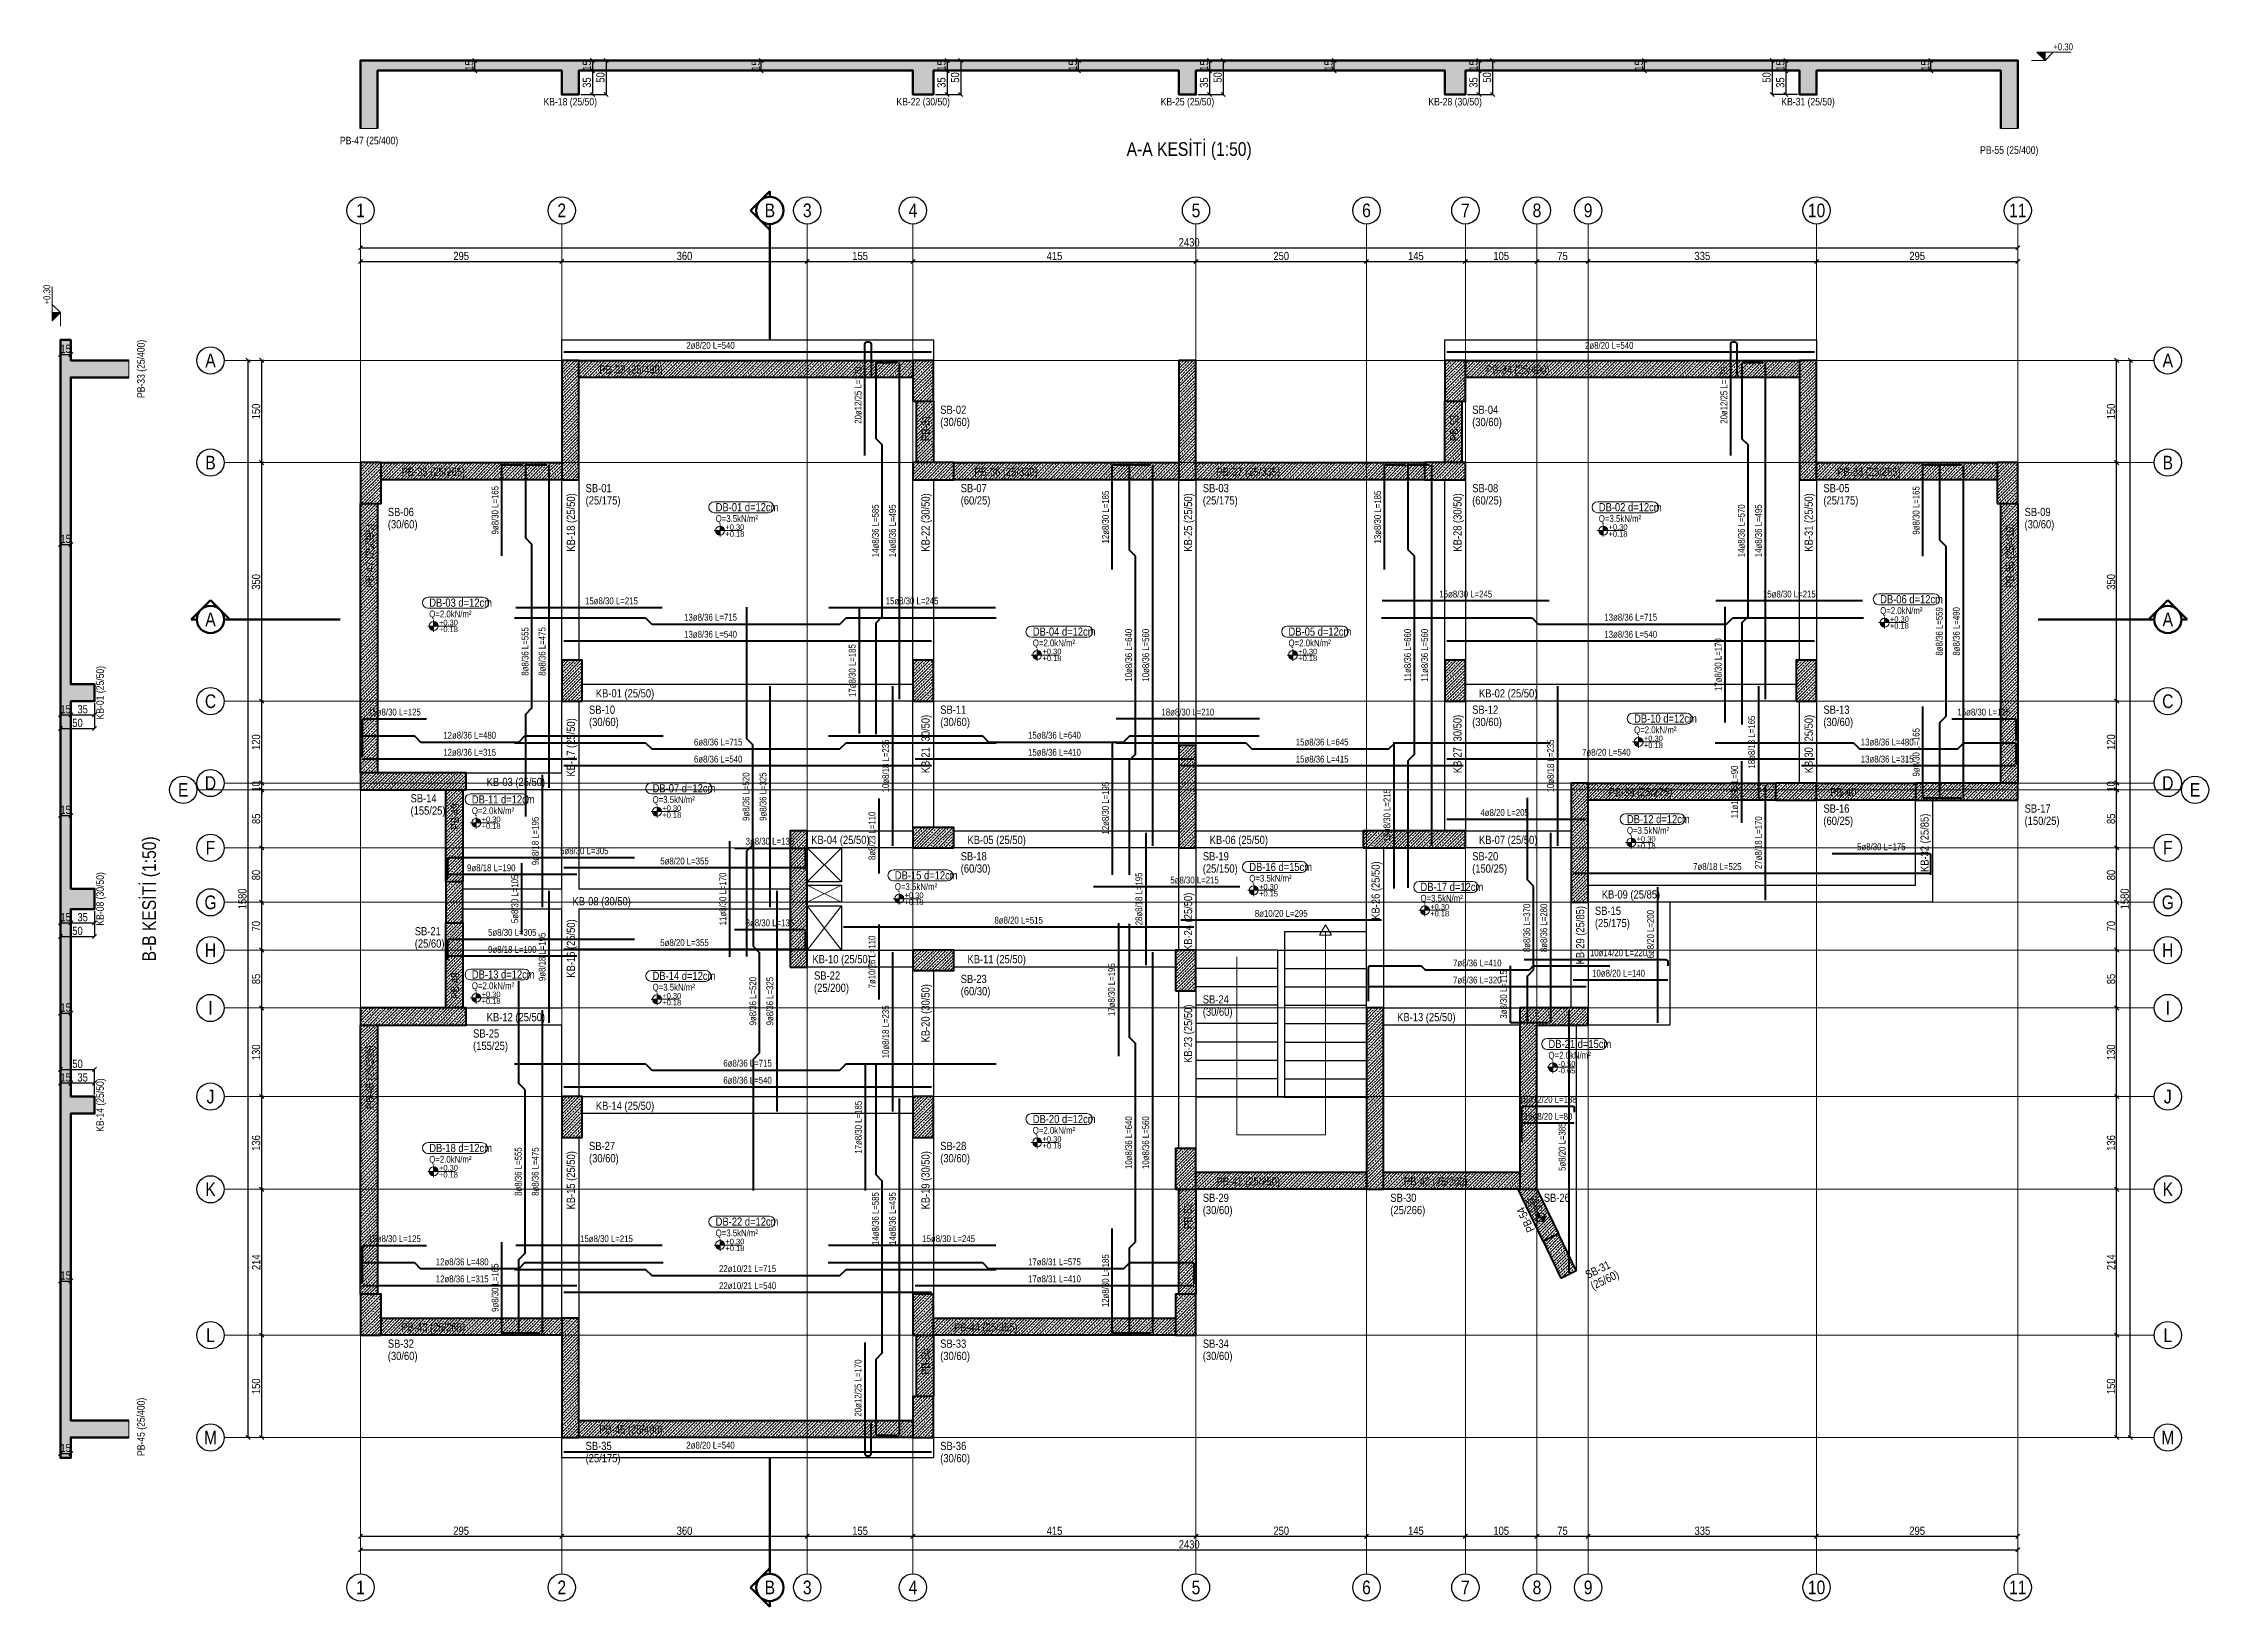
# Model space of a CAD drawing. Header units: millimetres. Extents: x 1379 to 4554, y 556 to 2850.
import ezdxf
from ezdxf.enums import TextEntityAlignment as Align

# ---------------------------------------------------------------- set-up
doc = ezdxf.new("R2010")
doc.units = ezdxf.units.MM
doc.linetypes.add('DASHED', pattern=[0.75, 0.5, -0.25])
for name, color, linetype, lineweight in [('AKS BALONU (BEYKENT)', 7, 'Continuous', 30), ('AKS CIZGISI (BEYKENT)', 252, 'DASHED', 20), ('AKS OLCU (BEYKENT)', 6, 'Continuous', 18), ('AKS YAZISI (BEYKENT)', 3, 'Continuous', 20), ('CIZGI (BEYKENT)', 1, 'Continuous', 20), ('DONATI (BEYKENT)', 4, 'Continuous', 40), ('DONATI YAZISI (BEYKENT)', 3, 'Continuous', 20), ('DOSEME ISMI (BEYKENT)', 9, 'Continuous', 20), ('DOSEME PAFTA (BEYKENT)', 3, 'Continuous', 20), ('KALIP BOSLUK (BEYKENT)', 30, 'Continuous', 25), ('KAT SINIRI (BEYKENT)', 41, 'Continuous', 25), ('KESIT (BEYKENT)', 151, 'Continuous', 60), ('KESIT CIZGISI (BEYKENT)', 3, 'Continuous', 50), ('KESIT ISMI (BEYKENT)', 6, 'Continuous', 20), ('KESIT SINIRI (BEYKENT)', 241, 'DASHED', 20), ('KIRIS (BEYKENT)', 2, 'Continuous', 30), ('KIRIS ISMI (BEYKENT)', 40, 'Continuous', 20), ('KOLON (BEYKENT)', 3, 'Continuous', 40), ('KOLON ISMI (BEYKENT)', 91, 'Continuous', 20), ('KOT CIZGISI (BEYKENT)', 7, 'Continuous', 20), ('KOT YAZI (BEYKENT)', 7, 'Continuous', 20), ('MERDIVEN (BEYKENT)', 5, 'Continuous', 30), ('MERDIVEN YAZI (BEYKENT)', 51, 'Continuous', 20), ('OLCU (BEYKENT)', 14, 'Continuous', 20), ('PERDE (BEYKENT)', 6, 'Continuous', 40), ('PERDE ISMI (BEYKENT)', 240, 'Continuous', 20), ('TARAMA (BEYKENT)', 8, 'Continuous', 15), ('YUK YAZISI (BEYKENT)', 140, 'Continuous', 20)]:
    doc.layers.add(name, color=color, linetype=linetype, lineweight=lineweight)
doc.styles.add('DONATI YAZISI (BEYKENT)', font='')
doc.styles.add('YAZI (BEYKENT)', font='')
doc.styles.get('DONATI YAZISI (BEYKENT)').set_extended_font_data('Bahnschrift Light Condensed')
doc.styles.get('YAZI (BEYKENT)').set_extended_font_data('Bahnschrift Light Condensed')
doc.dimstyles.new('AKS_OLCU', dxfattribs={"dimtxt": 12, "dimasz": 3, "dimexe": 0.18, "dimexo": 3, "dimgap": 2, "dimtad": 1, "dimdec": 0, "dimrnd": 0.5, "dimzin": 12, "dimdsep": 46, "dimtxsty": 'YAZI (BEYKENT)', "dimtsz": 3, "dimcen": 0.09, "dimclrt": 7, "dimadec": 0, "dimazin": 0, "dimtfac": 1, "dimtdec": 4, "dimtix": 1, "dimtmove": 0, "dimatfit": 3, "dimfxl": 1, "dimtolj": 1, "dimtzin": 0, "dimarcsym": 0})
doc.dimstyles.new('PLAN_OLCU', dxfattribs={"dimtxt": 12, "dimasz": 3, "dimexe": 0.18, "dimexo": 3, "dimgap": 2, "dimtad": 1, "dimdec": 0, "dimrnd": 0.5, "dimzin": 12, "dimdsep": 46, "dimtxsty": 'YAZI (BEYKENT)', "dimtsz": 3, "dimcen": 0.09, "dimclrt": 7, "dimadec": 0, "dimazin": 0, "dimtfac": 1, "dimtdec": 4, "dimtix": 1, "dimtmove": 0, "dimatfit": 3, "dimfxl": 1, "dimtolj": 1, "dimtzin": 0, "dimarcsym": 0})
pattern_1 = [(45, (-63964.3465, -21549.063), (-4.49012806, 4.49012806), []), (45, (-63959.8563, -21549.063), (-4.49012806, 4.49012806), [3.175, -1.5875])]

msp = doc.modelspace()

# ---------------------------------------------------------------- texts
at = {"layer": 'AKS YAZISI (BEYKENT)', "style": 'YAZI (BEYKENT)'}
for s, p in [('1', (1844.4, 2604.4)), ('2', (2139.4, 2604.4)), ('3', (2499.4, 2604.4)), ('4', (2654.4, 2604.4)), ('5', (3069.4, 2604.4)), ('6', (3319.4, 2604.4)), ('7', (3464.4, 2604.4)), ('8', (3569.4, 2604.4)), ('9', (3644.4, 2604.4)), ('10', (3979.4, 2604.4)), ('11', (4274.4, 2604.4)), ('A', (1624.4, 2384.4)), ('A', (4494.4, 2384.4)), ('B', (1624.4, 2234.4)), ('B', (4494.4, 2234.4)), ('C', (1624.4, 1884.4)), ('C', (4494.4, 1884.4)), ('E', (1584.4, 1754.4)), ('D', (1624.4, 1764.4)), ('D', (4494.4, 1764.4)), ('E', (4534.4, 1754.4)), ('F', (1624.4, 1669.4)), ('F', (4494.4, 1669.4)), ('G', (1624.4, 1589.4)), ('G', (4494.4, 1589.4)), ('H', (1624.4, 1519.4)), ('H', (4494.4, 1519.4)), ('I', (1624.4, 1434.4)), ('I', (4494.4, 1434.4)), ('J', (1624.4, 1304.4)), ('J', (4494.4, 1304.4)), ('K', (1624.4, 1168.4)), ('K', (4494.4, 1168.4)), ('L', (1624.4, 954.4)), ('L', (4494.4, 954.4)), ('M', (1624.4, 804.4)), ('M', (4494.4, 804.4)), ('1', (1844.4, 584.4)), ('2', (2139.4, 584.4)), ('3', (2499.4, 584.4)), ('4', (2654.4, 584.4)), ('5', (3069.4, 584.4)), ('6', (3319.4, 584.4)), ('7', (3464.4, 584.4)), ('8', (3569.4, 584.4)), ('9', (3644.4, 584.4)), ('10', (3979.4, 584.4)), ('11', (4274.4, 584.4))]:
    msp.add_text(s, height=20, dxfattribs=at).set_placement(p, align=Align.MIDDLE_CENTER)
at = {"layer": 'DONATI YAZISI (BEYKENT)', "style": 'DONATI YAZISI (BEYKENT)'}
for s, p in [('2ø8/20 L=540', (2357.6, 2406.4)), ('2ø8/20 L=540', (3675.4, 2406.4)), ('15ø8/30 L=215', (2212.3, 2031.6)), ('15ø8/30 L=245', (2653.1, 2031.6)), ('15ø8/30 L=245', (3465, 2041.6)), ('15ø8/30 L=215', (3939.4, 2041.6)), ('13ø8/36 L=715', (2357.6, 2007.6)), ('13ø8/36 L=715', (3706.9, 2007.6)), ('13ø8/36 L=540', (2357.6, 1982.6)), ('13ø8/36 L=540', (3706.9, 1982.6)), ('15ø8/30 L=125', (1894.1, 1868.5)), ('18ø8/30 L=210', (3057.5, 1868.5)), ('15ø8/30 L=125', (4224.6, 1868.5)), ('12ø8/36 L=480', (2004.4, 1834.5)), ('12ø8/36 L=315', (2004.4, 1809.5)), ('6ø8/36 L=715', (2368.8, 1824.5)), ('15ø8/36 L=640', (2861.9, 1834.5)), ('15ø8/36 L=410', (2861.9, 1809.5)), ('15ø8/36 L=645', (3254.4, 1824.5)), ('7ø8/20 L=540', (3671.1, 1809.5)), ('13ø8/36 L=480', (4082.9, 1824.5)), ('6ø8/36 L=540', (2368.8, 1799.5)), ('15ø8/36 L=415', (3254.4, 1799.5)), ('13ø8/36 L=315', (4082.9, 1799.5)), ('4ø8/20 L=205', (3522, 1721.1)), ('3ø8/30 L=135', (2444.6, 1679)), ('5ø8/30 L=305', (2172.5, 1665)), ('5ø8/20 L=355', (2319.4, 1650)), ('5ø8/30 L=175', (4074.4, 1670.9)), ('9ø8/18 L=190', (2036.1, 1640)), ('5ø8/30 L=215', (3067.3, 1622.1)), ('7ø8/18 L=525', (3833.9, 1641.9)), ('3ø8/30 L=135', (2444.6, 1559.3)), ('8ø8/20 L=515', (2809.4, 1563.1)), ('8ø10/20 L=295', (3194.4, 1573.1)), ('5ø8/30 L=305', (2066.9, 1545.3)), ('9ø8/18 L=190', (2066.9, 1520.3)), ('5ø8/20 L=355', (2319.4, 1530.3)), ('7ø8/36 L=410', (3481.9, 1500.4)), ('10ø14/20 L=220', (3689, 1515.4)), ('7ø8/36 L=320', (3481.9, 1475.4)), ('10ø8/20 L=140', (3689, 1485.4)), ('6ø8/36 L=715', (2411.9, 1353.4)), ('6ø8/36 L=540', (2411.9, 1328.4)), ('15ø12/20 L=138', (3585.7, 1300.4)), ('15ø8/20 L=80', (3585.7, 1275.4)), ('15ø8/30 L=125', (1894.1, 1096)), ('15ø8/30 L=215', (2205, 1096)), ('15ø8/30 L=245', (2706.7, 1096)), ('12ø8/36 L=480', (1993.4, 1062)), ('22ø10/21 L=715', (2411.9, 1052)), ('17ø8/31 L=575', (2861.9, 1062)), ('12ø8/36 L=315', (1993.4, 1037)), ('22ø10/21 L=540', (2411.9, 1027)), ('17ø8/31 L=410', (2861.9, 1037)), ('2ø8/20 L=540', (2357.6, 793))]:
    msp.add_text(s, height=10, dxfattribs=at).set_placement(p, align=Align.MIDDLE_CENTER)
for s, p in [('20ø12/25 L=170', (2573.9, 2333.3)), ('20ø12/25 L=170', (3843.5, 2333.3)), ('9ø8/30 L=165', (2041.6, 2164.6)), ('12ø8/30 L=185', (2936.7, 2154.5)), ('13ø8/30 L=185', (3335.7, 2154.5)), ('9ø8/30 L=165', (4125.3, 2164.3)), ('14ø8/36 L=585', (2599.3, 2134.4)), ('14ø8/36 L=495', (2624.3, 2134.4)), ('14ø8/36 L=570', (3869.1, 2134.4)), ('14ø8/36 L=495', (3894.1, 2134.4)), ('8ø8/36 L=559', (4159.3, 1986.9)), ('8ø8/36 L=490', (4184.3, 1986.9)), ('8ø8/36 L=555', (2085.6, 1957.4)), ('8ø8/36 L=475', (2110.6, 1957.4)), ('10ø8/36 L=640', (2970.7, 1951.9)), ('10ø8/36 L=560', (2995.7, 1951.9)), ('11ø8/36 L=660', (3379.7, 1951.9)), ('11ø8/36 L=560', (3404.7, 1951.9)), ('17ø8/30 L=170', (3835.1, 1938.1)), ('17ø8/30 L=185', (2565.3, 1929.4)), ('18ø8/18 L=165', (3884.1, 1824.4)), ('9ø8/30 L=165', (4125.3, 1809.5)), ('10ø8/18 L=235', (2614.3, 1789.4)), ('10ø8/18 L=235', (3589.4, 1789.4)), ('9ø8/36 L=520', (2409.6, 1744.4)), ('9ø8/36 L=325', (2434.6, 1744.4)), ('11ø10/30 L=90', (3859.1, 1751.3)), ('12ø8/30 L=195', (2936.7, 1727.5)), ('13ø8/30 L=215', (3349.4, 1716.9)), ('8ø8/23 L=110', (2594.3, 1686.9)), ('27ø8/18 L=170', (3894.1, 1676.9)), ('9ø8/18 L=195', (2100.6, 1679.4)), ('5ø8/30 L=105', (2070.6, 1594.4)), ('11ø8/30 L=170', (2375.6, 1594.4)), ('28ø8/18 L=195', (2985.7, 1594.4)), ('8ø8/36 L=370', (3554.4, 1551.9)), ('8ø8/36 L=280', (3579.4, 1551.9)), ('6ø8/20 L=200', (3735.9, 1542.6)), ('9ø8/18 L=195', (2110.6, 1509.4)), ('7ø10/26 L=110', (2594.3, 1501.9)), ('17ø8/30 L=195', (2945.7, 1461.3)), ('9ø8/36 L=520', (2419.6, 1444.4)), ('9ø8/36 L=325', (2444.6, 1444.4)), ('3ø8/30 L=115', (3520.4, 1454.3)), ('10ø8/18 L=235', (2614.3, 1399.4)), ('17ø8/30 L=185', (2574.3, 1259.4)), ('10ø8/36 L=640', (2970.7, 1236.9)), ('10ø8/36 L=560', (2995.7, 1236.9)), ('5ø8/20 L=385', (3606.3, 1230.9)), ('8ø8/36 L=555', (2075.6, 1194.4)), ('8ø8/36 L=475', (2100.6, 1194.4)), ('14ø8/36 L=585', (2599.3, 1125.5)), ('14ø8/36 L=495', (2624.3, 1125.5)), ('9ø8/30 L=165', (2041.6, 1024.1)), ('12ø8/30 L=185', (2936.7, 1034.3)), ('20ø12/25 L=170', (2573.9, 876.9))]:
    msp.add_text(s, height=10, rotation=90, dxfattribs=at).set_placement(p, align=Align.MIDDLE_CENTER)
at = {"layer": 'DOSEME ISMI (BEYKENT)', "style": 'YAZI (BEYKENT)'}
for s, p in [('DB-01 d=12cm', (2365.1, 2159.4)), ('DB-02 d=12cm', (3660.1, 2159.4)), ('DB-03 d=12cm', (1945.1, 2019.4)), ('DB-06 d=12cm', (4072.6, 2024.4)), ('DB-04 d=12cm', (2830.1, 1976.9)), ('DB-05 d=12cm', (3205.1, 1976.9)), ('DB-10 d=12cm', (3711.8, 1849.4)), ('DB-11 d=12cm', (2007.6, 1730.8)), ('DB-07 d=12cm', (2272.6, 1747.1)), ('DB-12 d=12cm', (3701.3, 1701.9)), ('DB-15 d=12cm', (2627.8, 1619.4)), ('DB-16 d=15cm', (3147.6, 1631.7)), ('DB-17 d=12cm', (3398.6, 1602.4)), ('DB-13 d=12cm', (2007.6, 1474)), ('DB-14 d=12cm', (2272.6, 1471.9)), ('DB-21 d=15cm', (3586.3, 1372.1)), ('DB-20 d=12cm', (2830.1, 1261.9)), ('DB-18 d=12cm', (1945.1, 1219.4)), ('DB-22 d=12cm', (2365.1, 1111.4))]:
    msp.add_text(s, height=12, dxfattribs=at).set_placement(p, align=Align.BOTTOM_LEFT)
at = {"layer": 'KESIT ISMI (BEYKENT)', "lineweight": 20, "style": 'YAZI (BEYKENT)'}
msp.add_text('A-A KESİTİ (1:50)', height=20, dxfattribs=at).set_placement((3059.4, 2704.4), align=Align.TOP_CENTER)
for s, p in [('B', (2444.6, 2604.4)), ('A', (1624.4, 2004.4)), ('A', (4494.4, 2004.4)), ('B', (2444.6, 584.4))]:
    msp.add_text(s, height=20, dxfattribs=at).set_placement(p, align=Align.MIDDLE_CENTER)
msp.add_text('B-B KESİTİ (1:50)', height=20, rotation=90, dxfattribs=at).set_placement((1534.4, 1594.4), align=Align.MIDDLE_CENTER)
at = {"layer": 'KIRIS ISMI (BEYKENT)', "style": 'YAZI (BEYKENT)'}
for s, p in [('KB-18 (25/50)', (2151.9, 2769.4)), ('KB-22 (30/50)', (2669.4, 2769.4)), ('KB-25 (25/50)', (3056.9, 2769.4)), ('KB-28 (30/50)', (3449.4, 2769.4)), ('KB-31 (25/50)', (3966.9, 2769.4))]:
    msp.add_text(s, height=11, dxfattribs=at).set_placement(p, align=Align.TOP_CENTER)
for s, p in [('KB-18 (25/50)', (2162.4, 2189.4)), ('KB-22 (30/50)', (2682.4, 2189.4)), ('KB-25 (25/50)', (3067.4, 2189.4)), ('KB-28 (30/50)', (3462.4, 2189.4)), ('KB-31 (25/50)', (3977.4, 2189.4)), ('KB-17 (25/50)', (2162.4, 1859.4)), ('KB-21 (30/50)', (2682.4, 1864.4)), ('KB-27 (30/50)', (3462.4, 1864.4)), ('KB-30 (25/50)', (3977.4, 1864.4)), ('KB-32 (25/85)', (4147.4, 1719.4)), ('KB-26 (25/50)', (3342.4, 1649.4)), ('KB-24 (25/50)', (3067.4, 1603.5)), ('KB-16 (25/50)', (2162.4, 1564.4)), ('KB-29 (25/85)', (3642.4, 1583.9)), ('KB-20 (30/50)', (2682.4, 1469.4)), ('KB-23 (25/50)', (3067.4, 1439.4)), ('KB-15 (25/50)', (2162.4, 1224.4)), ('KB-19 (30/50)', (2682.4, 1224.4))]:
    msp.add_text(s, height=12, rotation=90, dxfattribs=at).set_placement(p, align=Align.BOTTOM_RIGHT)
for s, p in [('KB-01 (25/50)', (1462.4, 1896.9)), ('KB-08 (30/50)', (1462.4, 1594.4)), ('KB-14 (25/50)', (1462.4, 1291.9))]:
    msp.add_text(s, height=11, rotation=90, dxfattribs=at).set_placement(p, align=Align.MIDDLE_CENTER)
for s, p in [('KB-01 (25/50)', (2189.4, 1886.4)), ('KB-02 (25/50)', (3484.4, 1886.4)), ('KB-03 (25/50)', (2029.4, 1756.4)), ('KB-04 (25/50)', (2505.2, 1671.4)), ('KB-05 (25/50)', (2734.4, 1671.4)), ('KB-06 (25/50)', (3089.4, 1671.4)), ('KB-07 (25/50)', (3484.4, 1671.4)), ('KB-08 (30/50)', (2155.2, 1581.4)), ('KB-09 (25/85)', (3664.4, 1591.4)), ('KB-10 (25/50)', (2507, 1496.4)), ('KB-11 (25/50)', (2734.4, 1496.4)), ('KB-12 (25/50)', (2029.4, 1411.4)), ('KB-13 (25/50)', (3364.4, 1411.4)), ('KB-14 (25/50)', (2189.4, 1281.4))]:
    msp.add_text(s, height=12, dxfattribs=at).set_placement(p, align=Align.BOTTOM_LEFT)
at = {"layer": 'KOLON ISMI (BEYKENT)', "style": 'YAZI (BEYKENT)'}
for s, p in [('SB-02', (2694.4, 2302.4)), ('SB-04', (3474.4, 2302.4)), ('(30/60)', (2694.4, 2284.4)), ('(30/60)', (3474.4, 2284.4)), ('SB-01', (2174.4, 2187.4)), ('SB-07', (2724.4, 2187.4)), ('SB-03', (3079.4, 2187.4)), ('SB-08', (3474.4, 2187.4)), ('SB-05', (3989.4, 2187.4)), ('SB-06', (1884.4, 2152.4)), ('(25/175)', (2174.4, 2169.4)), ('(60/25)', (2724.4, 2169.4)), ('(25/175)', (3079.4, 2169.4)), ('(60/25)', (3474.4, 2169.4)), ('(25/175)', (3989.4, 2169.4)), ('SB-09', (4284.4, 2152.4)), ('(30/60)', (1884.4, 2134.4)), ('(30/60)', (4284.4, 2134.4)), ('SB-10', (2179.4, 1862.4)), ('SB-11', (2694.4, 1862.4)), ('SB-12', (3474.4, 1862.4)), ('SB-13', (3989.4, 1862.4)), ('(30/60)', (2179.4, 1844.4)), ('(30/60)', (2694.4, 1844.4)), ('(30/60)', (3474.4, 1844.4)), ('(30/60)', (3989.4, 1844.4)), ('SB-14', (1917.7, 1732.4)), ('(155/25)', (1917.7, 1714.4)), ('SB-16', (3989.4, 1717.4)), ('(60/25)', (3989.4, 1699.4)), ('SB-17', (4284.4, 1717.4)), ('(150/25)', (4284.4, 1699.4)), ('SB-18', (2724.4, 1647.4)), ('SB-19', (3079.4, 1647.4)), ('SB-20', (3474.4, 1647.4)), ('(60/30)', (2724.4, 1629.4)), ('(25/150)', (3079.4, 1629.4)), ('(150/25)', (3474.4, 1629.4)), ('SB-15', (3654.4, 1567.4)), ('(25/175)', (3654.4, 1549.4)), ('SB-21', (1923.9, 1537.4)), ('(25/60)', (1923.9, 1519.4)), ('SB-22', (2509.4, 1472.4)), ('(25/200)', (2509.4, 1454.4)), ('SB-23', (2724.4, 1467.4)), ('(60/30)', (2724.4, 1449.4)), ('SB-24', (3079.4, 1437.4)), ('(30/60)', (3079.4, 1419.4)), ('SB-25', (2009.4, 1387.4)), ('(155/25)', (2009.4, 1369.4)), ('SB-27', (2179.4, 1222.4)), ('(30/60)', (2179.4, 1204.4)), ('SB-28', (2694.4, 1222.4)), ('(30/60)', (2694.4, 1204.4)), ('SB-29', (3079.4, 1146.4)), ('(30/60)', (3079.4, 1128.4)), ('SB-30', (3354.4, 1146.4)), ('(25/266)', (3354.4, 1128.4)), ('SB-26', (3579.4, 1146.4)), ('SB-32', (1884.4, 932.4)), ('(30/60)', (1884.4, 914.4)), ('SB-33', (2694.4, 932.4)), ('(30/60)', (2694.4, 914.4)), ('SB-34', (3079.4, 932.4)), ('(30/60)', (3079.4, 914.4)), ('SB-35', (2174.4, 782.4)), ('SB-36', (2694.4, 782.4)), ('(25/175)', (2174.4, 764.4)), ('(30/60)', (2694.4, 764.4))]:
    msp.add_text(s, height=12, dxfattribs=at).set_placement(p, align=Align.BOTTOM_LEFT)
for s, p in [('SB-31', (3645.5, 1033.6)), ('(25/60)', (3653.3, 1017.4))]:
    msp.add_text(s, height=12, rotation=25.7661, dxfattribs=at).set_placement(p, align=Align.BOTTOM_LEFT)
at = {"layer": 'KOT YAZI (BEYKENT)', "style": 'YAZI (BEYKENT)'}
for s, height, p in [('+0.30', 10, (4326.4, 2836.4)), ('+0.30', 8, (2379.4, 2133.4)), ('+0.18', 8, (2379.4, 2123.4)), ('+0.30', 8, (3674.4, 2133.4)), ('+0.18', 8, (3674.4, 2123.4)), ('+0.30', 8, (1959.4, 1993.4)), ('+0.30', 8, (4086.9, 1998.4)), ('+0.18', 8, (1959.4, 1983.4)), ('+0.18', 8, (4086.9, 1988.4)), ('+0.30', 8, (2844.4, 1950.9)), ('+0.18', 8, (2844.4, 1940.9)), ('+0.30', 8, (3219.4, 1950.9)), ('+0.18', 8, (3219.4, 1940.9)), ('+0.30', 8, (3726.2, 1823.4)), ('+0.18', 8, (3726.2, 1813.4)), ('+0.30', 8, (2021.9, 1704.8)), ('+0.30', 8, (2286.9, 1721.1)), ('+0.18', 8, (2286.9, 1711.1)), ('+0.18', 8, (2021.9, 1694.8)), ('+0.30', 8, (3715.6, 1675.9)), ('+0.18', 8, (3715.6, 1665.9)), ('+0.30', 8, (2642.1, 1593.4)), ('+0.18', 8, (2642.1, 1583.4)), ('+0.30', 8, (3161.9, 1605.7)), ('+0.15', 8, (3161.9, 1595.7)), ('+0.30', 8, (3412.9, 1576.4)), ('+0.18', 8, (3412.9, 1566.4)), ('+0.30', 8, (2021.9, 1448)), ('+0.18', 8, (2021.9, 1438)), ('+0.30', 8, (2286.9, 1445.9)), ('+0.18', 8, (2286.9, 1435.9)), ('-0.50', 8, (3600.7, 1346.1)), ('-0.65', 8, (3600.7, 1336.1)), ('+0.30', 8, (2844.4, 1235.9)), ('+0.18', 8, (2844.4, 1225.9)), ('+0.30', 8, (1959.4, 1193.4)), ('+0.18', 8, (1959.4, 1183.4)), ('+0.30', 8, (2379.4, 1085.4)), ('+0.18', 8, (2379.4, 1075.4))]:
    msp.add_text(s, height=height, dxfattribs=at).set_placement(p, align=Align.BOTTOM_LEFT)
for s, height, rotation, p in [('+0.30', 10, 90, (1392.4, 2466.4)), ('-0.50', 8, 115.7661, (3572.6, 1134.7)), ('-3.70', 8, 115.7661, (3581.6, 1139.1))]:
    msp.add_text(s, height=height, rotation=rotation, dxfattribs=at).set_placement(p, align=Align.BOTTOM_LEFT)
at = {"layer": 'PERDE ISMI (BEYKENT)', "style": 'YAZI (BEYKENT)'}
for s, p in [('PB-47 (25/400)', (1856.9, 2712.4)), ('PB-55 (25/400)', (4261.9, 2698.4))]:
    msp.add_text(s, height=11, dxfattribs=at).set_placement(p, align=Align.TOP_CENTER)
for s, p in [('PB-33 (25/400)', (1522.4, 2371.9)), ('PB-45 (25/400)', (1522.4, 819.9))]:
    msp.add_text(s, height=11, rotation=90, dxfattribs=at).set_placement(p, align=Align.MIDDLE_CENTER)
for s, p in [('PB-33 (25/490)', (2194.4, 2361.4)), ('PB-34 (25/490)', (3494.4, 2361.4)), ('PB-35 (25/265)', (1904.4, 2211.4)), ('PB-36 (25/330)', (2744.4, 2211.4)), ('PB-37 (25/335)', (3099.4, 2211.4)), ('PB-38 (25/265)', (4009.4, 2211.4)), ('PB-39 (25/275)', (3674.4, 1741.4)), ('PB-40', (3999.4, 1741.4)), ('PB-41 (25/250)', (3099.4, 1170.4)), ('PB-42 (25/200)', (3374.4, 1170.4)), ('PB-43 (25/265)', (1904.4, 956.4)), ('PB-44 (25/355)', (2714.4, 956.4)), ('PB-45 (25/490)', (2194.4, 806.4))]:
    msp.add_text(s, height=12, dxfattribs=at).set_placement(p, align=Align.BOTTOM_LEFT)
for s, rotation, p in [('PB-51', 90, (2682.4, 2304.4)), ('PB-53', 90, (3457.4, 2304.4)), ('PB-47 (25/395)', 90, (1867.4, 2144.4)), ('PB-55 (25/410)', 90, (4272.4, 2144.4)), ('PB-49', 90, (1992.4, 1734.4)), ('PB-48', 90, (1992.4, 1486.4)), ('PB-46 (25/395)', 90, (1867.4, 1379.4)), ('PB-52', 90, (3067.4, 1148.4)), ('PB-54', 115.7661, (3553.1, 1145.1)), ('PB-50', 90, (2682.4, 934.4))]:
    msp.add_text(s, height=12, rotation=rotation, dxfattribs=at).set_placement(p, align=Align.BOTTOM_RIGHT)
at = {"layer": 'YUK YAZISI (BEYKENT)', "style": 'YAZI (BEYKENT)'}
for s, p in [('Q=3.5kN/m²', (2365.1, 2144.4)), ('Q=3.5kN/m²', (3660.1, 2144.4)), ('Q=2.0kN/m²', (1945.1, 2004.4)), ('Q=2.0kN/m²', (4072.6, 2009.4)), ('Q=2.0kN/m²', (2830.1, 1961.9)), ('Q=2.0kN/m²', (3205.1, 1961.9)), ('Q=2.0kN/m²', (3711.8, 1834.4)), ('Q=2.0kN/m²', (2007.6, 1715.8)), ('Q=3.5kN/m²', (2272.6, 1732.1)), ('Q=3.5kN/m²', (3701.3, 1686.9)), ('Q=3.5kN/m²', (3147.6, 1616.7)), ('Q=3.5kN/m²', (2627.8, 1604.4)), ('Q=3.5kN/m²', (3398.6, 1587.4)), ('Q=2.0kN/m²', (2007.6, 1459)), ('Q=3.5kN/m²', (2272.6, 1456.9)), ('Q=2.0kN/m²', (3586.3, 1357.1)), ('Q=2.0kN/m²', (2830.1, 1246.9)), ('Q=2.0kN/m²', (1945.1, 1204.4)), ('Q=3.5kN/m²', (2365.1, 1096.4))]:
    msp.add_text(s, height=10, dxfattribs=at).set_placement(p, align=Align.BOTTOM_LEFT)

# ---------------------------------------------------------------- blocks, each defined once
blk = doc.blocks.new('*D88')
at = {"layer": 'Defpoints', "color": 0, "transparency": 16777216}
for p in [(2164.4, 2824.4), (2164.4, 2809.4), (2184.4, 2809.4)]:
    blk.add_point(p, dxfattribs=at)
at = {"layer": 'OLCU (BEYKENT)', "color": 0, "lineweight": -2, "transparency": 16777216}
for p, q in [((2187.4, 2821.4), (2181.4, 2827.4)), ((2167.4, 2824.4), (2184.5, 2824.4)), ((2167.4, 2809.4), (2184.5, 2809.4)), ((2187.4, 2806.4), (2181.4, 2812.4)), ((2184.4, 2824.4), (2184.4, 2809.4))]:
    blk.add_line(p, q, dxfattribs=at)
at = {"layer": 'OLCU (BEYKENT)', "color": 7, "lineweight": 20, "transparency": 16777216, "insert": (2176.3, 2816.9), "char_height": 12, "attachment_point": 5, "rotation": 90, "style": 'YAZI (BEYKENT)'}
blk.add_mtext('\\A1;15', dxfattribs=at)
blk = doc.blocks.new('*D89')
at = {"layer": 'Defpoints', "color": 0, "transparency": 16777216}
for p in [(2164.4, 2809.4), (2164.4, 2774.4), (2184.4, 2774.4)]:
    blk.add_point(p, dxfattribs=at)
at = {"layer": 'OLCU (BEYKENT)', "color": 0, "lineweight": -2, "transparency": 16777216}
for p, q in [((2167.4, 2809.4), (2184.5, 2809.4)), ((2187.4, 2806.4), (2181.4, 2812.4)), ((2184.4, 2809.4), (2184.4, 2774.4)), ((2167.4, 2774.4), (2184.5, 2774.4)), ((2187.4, 2771.4), (2181.4, 2777.4))]:
    blk.add_line(p, q, dxfattribs=at)
at = {"layer": 'OLCU (BEYKENT)', "color": 7, "lineweight": 20, "transparency": 16777216, "insert": (2176.2, 2791.9), "char_height": 12, "attachment_point": 5, "rotation": 90, "style": 'YAZI (BEYKENT)'}
blk.add_mtext('\\A1;35', dxfattribs=at)
blk = doc.blocks.new('*D90')
at = {"layer": 'Defpoints', "color": 0, "transparency": 16777216}
for p in [(2164.4, 2824.4), (2164.4, 2774.4), (2204.4, 2774.4)]:
    blk.add_point(p, dxfattribs=at)
at = {"layer": 'OLCU (BEYKENT)', "color": 0, "lineweight": -2, "transparency": 16777216}
for p, q in [((2207.4, 2821.4), (2201.4, 2827.4)), ((2167.4, 2824.4), (2204.5, 2824.4)), ((2204.4, 2824.4), (2204.4, 2774.4)), ((2167.4, 2774.4), (2204.5, 2774.4)), ((2207.4, 2771.4), (2201.4, 2777.4))]:
    blk.add_line(p, q, dxfattribs=at)
at = {"layer": 'OLCU (BEYKENT)', "color": 7, "lineweight": 20, "transparency": 16777216, "insert": (2196.2, 2799.4), "char_height": 12, "attachment_point": 5, "rotation": 90, "style": 'YAZI (BEYKENT)'}
blk.add_mtext('\\A1;50', dxfattribs=at)
blk = doc.blocks.new('*D91')
at = {"layer": 'Defpoints', "color": 0, "transparency": 16777216}
for p in [(2684.4, 2824.4), (2684.4, 2809.4), (2704.4, 2809.4)]:
    blk.add_point(p, dxfattribs=at)
at = {"layer": 'OLCU (BEYKENT)', "color": 0, "lineweight": -2, "transparency": 16777216}
for p, q in [((2707.4, 2821.4), (2701.4, 2827.4)), ((2687.4, 2824.4), (2704.5, 2824.4)), ((2687.4, 2809.4), (2704.5, 2809.4)), ((2707.4, 2806.4), (2701.4, 2812.4)), ((2704.4, 2824.4), (2704.4, 2809.4))]:
    blk.add_line(p, q, dxfattribs=at)
at = {"layer": 'OLCU (BEYKENT)', "color": 7, "lineweight": 20, "transparency": 16777216, "insert": (2696.3, 2816.9), "char_height": 12, "attachment_point": 5, "rotation": 90, "style": 'YAZI (BEYKENT)'}
blk.add_mtext('\\A1;15', dxfattribs=at)
blk = doc.blocks.new('*D92')
at = {"layer": 'Defpoints', "color": 0, "transparency": 16777216}
for p in [(2684.4, 2809.4), (2684.4, 2774.4), (2704.4, 2774.4)]:
    blk.add_point(p, dxfattribs=at)
at = {"layer": 'OLCU (BEYKENT)', "color": 0, "lineweight": -2, "transparency": 16777216}
for p, q in [((2687.4, 2809.4), (2704.5, 2809.4)), ((2707.4, 2806.4), (2701.4, 2812.4)), ((2704.4, 2809.4), (2704.4, 2774.4)), ((2687.4, 2774.4), (2704.5, 2774.4)), ((2707.4, 2771.4), (2701.4, 2777.4))]:
    blk.add_line(p, q, dxfattribs=at)
at = {"layer": 'OLCU (BEYKENT)', "color": 7, "lineweight": 20, "transparency": 16777216, "insert": (2696.2, 2791.9), "char_height": 12, "attachment_point": 5, "rotation": 90, "style": 'YAZI (BEYKENT)'}
blk.add_mtext('\\A1;35', dxfattribs=at)
blk = doc.blocks.new('*D93')
at = {"layer": 'Defpoints', "color": 0, "transparency": 16777216}
for p in [(2684.4, 2824.4), (2684.4, 2774.4), (2724.4, 2774.4)]:
    blk.add_point(p, dxfattribs=at)
at = {"layer": 'OLCU (BEYKENT)', "color": 0, "lineweight": -2, "transparency": 16777216}
for p, q in [((2727.4, 2821.4), (2721.4, 2827.4)), ((2687.4, 2824.4), (2724.5, 2824.4)), ((2724.4, 2824.4), (2724.4, 2774.4)), ((2687.4, 2774.4), (2724.5, 2774.4)), ((2727.4, 2771.4), (2721.4, 2777.4))]:
    blk.add_line(p, q, dxfattribs=at)
at = {"layer": 'OLCU (BEYKENT)', "color": 7, "lineweight": 20, "transparency": 16777216, "insert": (2716.2, 2799.4), "char_height": 12, "attachment_point": 5, "rotation": 90, "style": 'YAZI (BEYKENT)'}
blk.add_mtext('\\A1;50', dxfattribs=at)
blk = doc.blocks.new('*D94')
at = {"layer": 'Defpoints', "color": 0, "transparency": 16777216}
for p in [(3069.4, 2824.4), (3069.4, 2809.4), (3089.4, 2809.4)]:
    blk.add_point(p, dxfattribs=at)
at = {"layer": 'OLCU (BEYKENT)', "color": 0, "lineweight": -2, "transparency": 16777216}
for p, q in [((3092.4, 2821.4), (3086.4, 2827.4)), ((3072.4, 2824.4), (3089.5, 2824.4)), ((3072.4, 2809.4), (3089.5, 2809.4)), ((3092.4, 2806.4), (3086.4, 2812.4)), ((3089.4, 2824.4), (3089.4, 2809.4))]:
    blk.add_line(p, q, dxfattribs=at)
at = {"layer": 'OLCU (BEYKENT)', "color": 7, "lineweight": 20, "transparency": 16777216, "insert": (3081.3, 2816.9), "char_height": 12, "attachment_point": 5, "rotation": 90, "style": 'YAZI (BEYKENT)'}
blk.add_mtext('\\A1;15', dxfattribs=at)
blk = doc.blocks.new('*D95')
at = {"layer": 'Defpoints', "color": 0, "transparency": 16777216}
for p in [(3069.4, 2809.4), (3069.4, 2774.4), (3089.4, 2774.4)]:
    blk.add_point(p, dxfattribs=at)
at = {"layer": 'OLCU (BEYKENT)', "color": 0, "lineweight": -2, "transparency": 16777216}
for p, q in [((3072.4, 2809.4), (3089.5, 2809.4)), ((3092.4, 2806.4), (3086.4, 2812.4)), ((3089.4, 2809.4), (3089.4, 2774.4)), ((3072.4, 2774.4), (3089.5, 2774.4)), ((3092.4, 2771.4), (3086.4, 2777.4))]:
    blk.add_line(p, q, dxfattribs=at)
at = {"layer": 'OLCU (BEYKENT)', "color": 7, "lineweight": 20, "transparency": 16777216, "insert": (3081.2, 2791.9), "char_height": 12, "attachment_point": 5, "rotation": 90, "style": 'YAZI (BEYKENT)'}
blk.add_mtext('\\A1;35', dxfattribs=at)
blk = doc.blocks.new('*D96')
at = {"layer": 'Defpoints', "color": 0, "transparency": 16777216}
for p in [(3069.4, 2824.4), (3069.4, 2774.4), (3109.4, 2774.4)]:
    blk.add_point(p, dxfattribs=at)
at = {"layer": 'OLCU (BEYKENT)', "color": 0, "lineweight": -2, "transparency": 16777216}
for p, q in [((3112.4, 2821.4), (3106.4, 2827.4)), ((3072.4, 2824.4), (3109.5, 2824.4)), ((3109.4, 2824.4), (3109.4, 2774.4)), ((3072.4, 2774.4), (3109.5, 2774.4)), ((3112.4, 2771.4), (3106.4, 2777.4))]:
    blk.add_line(p, q, dxfattribs=at)
at = {"layer": 'OLCU (BEYKENT)', "color": 7, "lineweight": 20, "transparency": 16777216, "insert": (3101.2, 2799.4), "char_height": 12, "attachment_point": 5, "rotation": 90, "style": 'YAZI (BEYKENT)'}
blk.add_mtext('\\A1;50', dxfattribs=at)
blk = doc.blocks.new('*D97')
at = {"layer": 'Defpoints', "color": 0, "transparency": 16777216}
for p in [(3464.4, 2824.4), (3464.4, 2809.4), (3484.4, 2809.4)]:
    blk.add_point(p, dxfattribs=at)
at = {"layer": 'OLCU (BEYKENT)', "color": 0, "lineweight": -2, "transparency": 16777216}
for p, q in [((3487.4, 2821.4), (3481.4, 2827.4)), ((3467.4, 2824.4), (3484.5, 2824.4)), ((3467.4, 2809.4), (3484.5, 2809.4)), ((3487.4, 2806.4), (3481.4, 2812.4)), ((3484.4, 2824.4), (3484.4, 2809.4))]:
    blk.add_line(p, q, dxfattribs=at)
at = {"layer": 'OLCU (BEYKENT)', "color": 7, "lineweight": 20, "transparency": 16777216, "insert": (3476.3, 2816.9), "char_height": 12, "attachment_point": 5, "rotation": 90, "style": 'YAZI (BEYKENT)'}
blk.add_mtext('\\A1;15', dxfattribs=at)
blk = doc.blocks.new('*D98')
at = {"layer": 'Defpoints', "color": 0, "transparency": 16777216}
for p in [(3464.4, 2809.4), (3464.4, 2774.4), (3484.4, 2774.4)]:
    blk.add_point(p, dxfattribs=at)
at = {"layer": 'OLCU (BEYKENT)', "color": 0, "lineweight": -2, "transparency": 16777216}
for p, q in [((3467.4, 2809.4), (3484.5, 2809.4)), ((3487.4, 2806.4), (3481.4, 2812.4)), ((3484.4, 2809.4), (3484.4, 2774.4)), ((3467.4, 2774.4), (3484.5, 2774.4)), ((3487.4, 2771.4), (3481.4, 2777.4))]:
    blk.add_line(p, q, dxfattribs=at)
at = {"layer": 'OLCU (BEYKENT)', "color": 7, "lineweight": 20, "transparency": 16777216, "insert": (3476.2, 2791.9), "char_height": 12, "attachment_point": 5, "rotation": 90, "style": 'YAZI (BEYKENT)'}
blk.add_mtext('\\A1;35', dxfattribs=at)
blk = doc.blocks.new('*D99')
at = {"layer": 'Defpoints', "color": 0, "transparency": 16777216}
for p in [(3464.4, 2824.4), (3464.4, 2774.4), (3504.4, 2774.4)]:
    blk.add_point(p, dxfattribs=at)
at = {"layer": 'OLCU (BEYKENT)', "color": 0, "lineweight": -2, "transparency": 16777216}
for p, q in [((3507.4, 2821.4), (3501.4, 2827.4)), ((3467.4, 2824.4), (3504.5, 2824.4)), ((3504.4, 2824.4), (3504.4, 2774.4)), ((3467.4, 2774.4), (3504.5, 2774.4)), ((3507.4, 2771.4), (3501.4, 2777.4))]:
    blk.add_line(p, q, dxfattribs=at)
at = {"layer": 'OLCU (BEYKENT)', "color": 7, "lineweight": 20, "transparency": 16777216, "insert": (3496.2, 2799.4), "char_height": 12, "attachment_point": 5, "rotation": 90, "style": 'YAZI (BEYKENT)'}
blk.add_mtext('\\A1;50', dxfattribs=at)
blk = doc.blocks.new('*D100')
at = {"layer": 'Defpoints', "color": 0, "transparency": 16777216}
for p in [(3934.4, 2809.4), (3954.4, 2824.4), (3954.4, 2809.4)]:
    blk.add_point(p, dxfattribs=at)
at = {"layer": 'OLCU (BEYKENT)', "color": 0, "lineweight": -2, "transparency": 16777216}
for p, q in [((3937.4, 2821.4), (3931.4, 2827.4)), ((3937.4, 2806.4), (3931.4, 2812.4)), ((3951.4, 2824.4), (3934.2, 2824.4)), ((3951.4, 2809.4), (3934.2, 2809.4)), ((3934.4, 2824.4), (3934.4, 2809.4))]:
    blk.add_line(p, q, dxfattribs=at)
at = {"layer": 'OLCU (BEYKENT)', "color": 7, "lineweight": 20, "transparency": 16777216, "insert": (3926.3, 2816.9), "char_height": 12, "attachment_point": 5, "rotation": 90, "style": 'YAZI (BEYKENT)'}
blk.add_mtext('\\A1;15', dxfattribs=at)
blk = doc.blocks.new('*D101')
at = {"layer": 'Defpoints', "color": 0, "transparency": 16777216}
for p in [(3954.4, 2809.4), (3934.4, 2774.4), (3954.4, 2774.4)]:
    blk.add_point(p, dxfattribs=at)
at = {"layer": 'OLCU (BEYKENT)', "color": 0, "lineweight": -2, "transparency": 16777216}
for p, q in [((3937.4, 2806.4), (3931.4, 2812.4)), ((3951.4, 2809.4), (3934.2, 2809.4)), ((3934.4, 2809.4), (3934.4, 2774.4)), ((3937.4, 2771.4), (3931.4, 2777.4)), ((3951.4, 2774.4), (3934.2, 2774.4))]:
    blk.add_line(p, q, dxfattribs=at)
at = {"layer": 'OLCU (BEYKENT)', "color": 7, "lineweight": 20, "transparency": 16777216, "insert": (3926.2, 2791.9), "char_height": 12, "attachment_point": 5, "rotation": 90, "style": 'YAZI (BEYKENT)'}
blk.add_mtext('\\A1;35', dxfattribs=at)
blk = doc.blocks.new('*D102')
at = {"layer": 'Defpoints', "color": 0, "transparency": 16777216}
for p in [(3954.4, 2824.4), (3914.4, 2774.4), (3954.4, 2774.4)]:
    blk.add_point(p, dxfattribs=at)
at = {"layer": 'OLCU (BEYKENT)', "color": 0, "lineweight": -2, "transparency": 16777216}
for p, q in [((3917.4, 2821.4), (3911.4, 2827.4)), ((3951.4, 2824.4), (3914.2, 2824.4)), ((3914.4, 2824.4), (3914.4, 2774.4)), ((3917.4, 2771.4), (3911.4, 2777.4)), ((3951.4, 2774.4), (3914.2, 2774.4))]:
    blk.add_line(p, q, dxfattribs=at)
at = {"layer": 'OLCU (BEYKENT)', "color": 7, "lineweight": 20, "transparency": 16777216, "insert": (3906.2, 2799.4), "char_height": 12, "attachment_point": 5, "rotation": 90, "style": 'YAZI (BEYKENT)'}
blk.add_mtext('\\A1;50', dxfattribs=at)
blk = doc.blocks.new('*D103')
at = {"layer": 'Defpoints', "color": 0, "transparency": 16777216}
for p in [(2411.9, 2824.4), (2411.9, 2809.4), (2431.9, 2824.4)]:
    blk.add_point(p, dxfattribs=at)
at = {"layer": 'OLCU (BEYKENT)', "color": 0, "lineweight": -2, "transparency": 16777216}
for p, q in [((2434.9, 2821.4), (2428.9, 2827.4)), ((2414.9, 2824.4), (2432, 2824.4)), ((2414.9, 2809.4), (2432, 2809.4)), ((2434.9, 2806.4), (2428.9, 2812.4)), ((2431.9, 2809.4), (2431.9, 2824.4))]:
    blk.add_line(p, q, dxfattribs=at)
at = {"layer": 'OLCU (BEYKENT)', "color": 7, "lineweight": 20, "transparency": 16777216, "insert": (2423.8, 2816.9), "char_height": 12, "attachment_point": 5, "rotation": 90, "style": 'YAZI (BEYKENT)'}
blk.add_mtext('\\A1;15', dxfattribs=at)
blk = doc.blocks.new('*D104')
at = {"layer": 'Defpoints', "color": 0, "transparency": 16777216}
for p in [(3706.9, 2824.4), (3706.9, 2809.4), (3726.9, 2824.4)]:
    blk.add_point(p, dxfattribs=at)
at = {"layer": 'OLCU (BEYKENT)', "color": 0, "lineweight": -2, "transparency": 16777216}
for p, q in [((3729.9, 2821.4), (3723.9, 2827.4)), ((3709.9, 2824.4), (3727, 2824.4)), ((3709.9, 2809.4), (3727, 2809.4)), ((3729.9, 2806.4), (3723.9, 2812.4)), ((3726.9, 2809.4), (3726.9, 2824.4))]:
    blk.add_line(p, q, dxfattribs=at)
at = {"layer": 'OLCU (BEYKENT)', "color": 7, "lineweight": 20, "transparency": 16777216, "insert": (3718.8, 2816.9), "char_height": 12, "attachment_point": 5, "rotation": 90, "style": 'YAZI (BEYKENT)'}
blk.add_mtext('\\A1;15', dxfattribs=at)
blk = doc.blocks.new('*D105')
at = {"layer": 'Defpoints', "color": 0, "transparency": 16777216}
for p in [(1991.9, 2824.4), (1991.9, 2809.4), (2011.9, 2824.4)]:
    blk.add_point(p, dxfattribs=at)
at = {"layer": 'OLCU (BEYKENT)', "color": 0, "lineweight": -2, "transparency": 16777216}
for p, q in [((2014.9, 2821.4), (2008.9, 2827.4)), ((1994.9, 2824.4), (2012, 2824.4)), ((1994.9, 2809.4), (2012, 2809.4)), ((2014.9, 2806.4), (2008.9, 2812.4)), ((2011.9, 2809.4), (2011.9, 2824.4))]:
    blk.add_line(p, q, dxfattribs=at)
at = {"layer": 'OLCU (BEYKENT)', "color": 7, "lineweight": 20, "transparency": 16777216, "insert": (2003.8, 2816.9), "char_height": 12, "attachment_point": 5, "rotation": 90, "style": 'YAZI (BEYKENT)'}
blk.add_mtext('\\A1;15', dxfattribs=at)
blk = doc.blocks.new('*D106')
at = {"layer": 'Defpoints', "color": 0, "transparency": 16777216}
for p in [(2876.9, 2824.4), (2876.9, 2809.4), (2896.9, 2824.4)]:
    blk.add_point(p, dxfattribs=at)
at = {"layer": 'OLCU (BEYKENT)', "color": 0, "lineweight": -2, "transparency": 16777216}
for p, q in [((2899.9, 2821.4), (2893.9, 2827.4)), ((2879.9, 2824.4), (2897, 2824.4)), ((2879.9, 2809.4), (2897, 2809.4)), ((2899.9, 2806.4), (2893.9, 2812.4)), ((2896.9, 2809.4), (2896.9, 2824.4))]:
    blk.add_line(p, q, dxfattribs=at)
at = {"layer": 'OLCU (BEYKENT)', "color": 7, "lineweight": 20, "transparency": 16777216, "insert": (2888.8, 2816.9), "char_height": 12, "attachment_point": 5, "rotation": 90, "style": 'YAZI (BEYKENT)'}
blk.add_mtext('\\A1;15', dxfattribs=at)
blk = doc.blocks.new('*D107')
at = {"layer": 'Defpoints', "color": 0, "transparency": 16777216}
for p in [(3251.9, 2824.4), (3251.9, 2809.4), (3271.9, 2824.4)]:
    blk.add_point(p, dxfattribs=at)
at = {"layer": 'OLCU (BEYKENT)', "color": 0, "lineweight": -2, "transparency": 16777216}
for p, q in [((3274.9, 2821.4), (3268.9, 2827.4)), ((3254.9, 2824.4), (3272, 2824.4)), ((3254.9, 2809.4), (3272, 2809.4)), ((3274.9, 2806.4), (3268.9, 2812.4)), ((3271.9, 2809.4), (3271.9, 2824.4))]:
    blk.add_line(p, q, dxfattribs=at)
at = {"layer": 'OLCU (BEYKENT)', "color": 7, "lineweight": 20, "transparency": 16777216, "insert": (3263.8, 2816.9), "char_height": 12, "attachment_point": 5, "rotation": 90, "style": 'YAZI (BEYKENT)'}
blk.add_mtext('\\A1;15', dxfattribs=at)
blk = doc.blocks.new('*D108')
at = {"layer": 'Defpoints', "color": 0, "transparency": 16777216}
for p in [(4126.9, 2824.4), (4126.9, 2809.4), (4146.9, 2824.4)]:
    blk.add_point(p, dxfattribs=at)
at = {"layer": 'OLCU (BEYKENT)', "color": 0, "lineweight": -2, "transparency": 16777216}
for p, q in [((4149.9, 2821.4), (4143.9, 2827.4)), ((4129.9, 2824.4), (4147, 2824.4)), ((4129.9, 2809.4), (4147, 2809.4)), ((4149.9, 2806.4), (4143.9, 2812.4)), ((4146.9, 2809.4), (4146.9, 2824.4))]:
    blk.add_line(p, q, dxfattribs=at)
at = {"layer": 'OLCU (BEYKENT)', "color": 7, "lineweight": 20, "transparency": 16777216, "insert": (4138.8, 2816.9), "char_height": 12, "attachment_point": 5, "rotation": 90, "style": 'YAZI (BEYKENT)'}
blk.add_mtext('\\A1;15', dxfattribs=at)
blk = doc.blocks.new('*D109')
at = {"layer": 'Defpoints', "color": 0, "transparency": 16777216}
for p in [(1404.4, 1884.4), (1419.4, 1884.4), (1419.4, 1864.4)]:
    blk.add_point(p, dxfattribs=at)
at = {"layer": 'OLCU (BEYKENT)', "color": 0, "lineweight": -2, "transparency": 16777216}
for p, q in [((1404.4, 1881.4), (1404.4, 1864.2)), ((1419.4, 1881.4), (1419.4, 1864.2)), ((1401.4, 1861.4), (1407.4, 1867.4)), ((1404.4, 1864.4), (1419.4, 1864.4)), ((1416.4, 1861.4), (1422.4, 1867.4))]:
    blk.add_line(p, q, dxfattribs=at)
at = {"layer": 'OLCU (BEYKENT)', "color": 7, "lineweight": 20, "transparency": 16777216, "insert": (1411.9, 1872.5), "char_height": 12, "attachment_point": 5, "style": 'YAZI (BEYKENT)'}
blk.add_mtext('\\A1;15', dxfattribs=at)
blk = doc.blocks.new('*D110')
at = {"layer": 'Defpoints', "color": 0, "transparency": 16777216}
for p in [(1419.4, 1884.4), (1454.4, 1884.4), (1454.4, 1864.4)]:
    blk.add_point(p, dxfattribs=at)
at = {"layer": 'OLCU (BEYKENT)', "color": 0, "lineweight": -2, "transparency": 16777216}
for p, q in [((1419.4, 1881.4), (1419.4, 1864.2)), ((1454.4, 1881.4), (1454.4, 1864.2)), ((1416.4, 1861.4), (1422.4, 1867.4)), ((1419.4, 1864.4), (1454.4, 1864.4)), ((1451.4, 1861.4), (1457.4, 1867.4))]:
    blk.add_line(p, q, dxfattribs=at)
at = {"layer": 'OLCU (BEYKENT)', "color": 7, "lineweight": 20, "transparency": 16777216, "insert": (1436.9, 1872.5), "char_height": 12, "attachment_point": 5, "style": 'YAZI (BEYKENT)'}
blk.add_mtext('\\A1;35', dxfattribs=at)
blk = doc.blocks.new('*D111')
at = {"layer": 'Defpoints', "color": 0, "transparency": 16777216}
for p in [(1404.4, 1884.4), (1454.4, 1884.4), (1454.4, 1844.4)]:
    blk.add_point(p, dxfattribs=at)
at = {"layer": 'OLCU (BEYKENT)', "color": 0, "lineweight": -2, "transparency": 16777216}
for p, q in [((1404.4, 1881.4), (1404.4, 1844.2)), ((1454.4, 1881.4), (1454.4, 1844.2)), ((1401.4, 1841.4), (1407.4, 1847.4)), ((1404.4, 1844.4), (1454.4, 1844.4)), ((1451.4, 1841.4), (1457.4, 1847.4))]:
    blk.add_line(p, q, dxfattribs=at)
at = {"layer": 'OLCU (BEYKENT)', "color": 7, "lineweight": 20, "transparency": 16777216, "insert": (1429.4, 1852.5), "char_height": 12, "attachment_point": 5, "style": 'YAZI (BEYKENT)'}
blk.add_mtext('\\A1;50', dxfattribs=at)
blk = doc.blocks.new('*D112')
at = {"layer": 'Defpoints', "color": 0, "transparency": 16777216}
for p in [(1404.4, 1579.4), (1419.4, 1579.4), (1419.4, 1559.4)]:
    blk.add_point(p, dxfattribs=at)
at = {"layer": 'OLCU (BEYKENT)', "color": 0, "lineweight": -2, "transparency": 16777216}
for p, q in [((1401.4, 1556.4), (1407.4, 1562.4)), ((1404.4, 1576.4), (1404.4, 1559.2)), ((1404.4, 1559.4), (1419.4, 1559.4)), ((1416.4, 1556.4), (1422.4, 1562.4)), ((1419.4, 1576.4), (1419.4, 1559.2))]:
    blk.add_line(p, q, dxfattribs=at)
at = {"layer": 'OLCU (BEYKENT)', "color": 7, "lineweight": 20, "transparency": 16777216, "insert": (1411.9, 1567.5), "char_height": 12, "attachment_point": 5, "style": 'YAZI (BEYKENT)'}
blk.add_mtext('\\A1;15', dxfattribs=at)
blk = doc.blocks.new('*D113')
at = {"layer": 'Defpoints', "color": 0, "transparency": 16777216}
for p in [(1419.4, 1579.4), (1454.4, 1579.4), (1454.4, 1559.4)]:
    blk.add_point(p, dxfattribs=at)
at = {"layer": 'OLCU (BEYKENT)', "color": 0, "lineweight": -2, "transparency": 16777216}
for p, q in [((1416.4, 1556.4), (1422.4, 1562.4)), ((1419.4, 1576.4), (1419.4, 1559.2)), ((1419.4, 1559.4), (1454.4, 1559.4)), ((1451.4, 1556.4), (1457.4, 1562.4)), ((1454.4, 1576.4), (1454.4, 1559.2))]:
    blk.add_line(p, q, dxfattribs=at)
at = {"layer": 'OLCU (BEYKENT)', "color": 7, "lineweight": 20, "transparency": 16777216, "insert": (1436.9, 1567.5), "char_height": 12, "attachment_point": 5, "style": 'YAZI (BEYKENT)'}
blk.add_mtext('\\A1;35', dxfattribs=at)
blk = doc.blocks.new('*D114')
at = {"layer": 'Defpoints', "color": 0, "transparency": 16777216}
for p in [(1404.4, 1579.4), (1454.4, 1579.4), (1454.4, 1539.4)]:
    blk.add_point(p, dxfattribs=at)
at = {"layer": 'OLCU (BEYKENT)', "color": 0, "lineweight": -2, "transparency": 16777216}
for p, q in [((1404.4, 1576.4), (1404.4, 1539.2)), ((1454.4, 1576.4), (1454.4, 1539.2)), ((1401.4, 1536.4), (1407.4, 1542.4)), ((1404.4, 1539.4), (1454.4, 1539.4)), ((1451.4, 1536.4), (1457.4, 1542.4))]:
    blk.add_line(p, q, dxfattribs=at)
at = {"layer": 'OLCU (BEYKENT)', "color": 7, "lineweight": 20, "transparency": 16777216, "insert": (1429.4, 1547.5), "char_height": 12, "attachment_point": 5, "style": 'YAZI (BEYKENT)'}
blk.add_mtext('\\A1;50', dxfattribs=at)
blk = doc.blocks.new('*D115')
at = {"layer": 'Defpoints', "color": 0, "transparency": 16777216}
for p in [(1404.4, 1304.4), (1419.4, 1324.4), (1419.4, 1304.4)]:
    blk.add_point(p, dxfattribs=at)
at = {"layer": 'OLCU (BEYKENT)', "color": 0, "lineweight": -2, "transparency": 16777216}
for p, q in [((1401.4, 1321.4), (1407.4, 1327.4)), ((1404.4, 1307.4), (1404.4, 1324.6)), ((1404.4, 1324.4), (1419.4, 1324.4)), ((1416.4, 1321.4), (1422.4, 1327.4)), ((1419.4, 1307.4), (1419.4, 1324.6))]:
    blk.add_line(p, q, dxfattribs=at)
at = {"layer": 'OLCU (BEYKENT)', "color": 7, "lineweight": 20, "transparency": 16777216, "insert": (1411.9, 1332.5), "char_height": 12, "attachment_point": 5, "style": 'YAZI (BEYKENT)'}
blk.add_mtext('\\A1;15', dxfattribs=at)
blk = doc.blocks.new('*D116')
at = {"layer": 'Defpoints', "color": 0, "transparency": 16777216}
for p in [(1419.4, 1304.4), (1454.4, 1324.4), (1454.4, 1304.4)]:
    blk.add_point(p, dxfattribs=at)
at = {"layer": 'OLCU (BEYKENT)', "color": 0, "lineweight": -2, "transparency": 16777216}
for p, q in [((1416.4, 1321.4), (1422.4, 1327.4)), ((1419.4, 1307.4), (1419.4, 1324.6)), ((1419.4, 1324.4), (1454.4, 1324.4)), ((1451.4, 1321.4), (1457.4, 1327.4)), ((1454.4, 1307.4), (1454.4, 1324.6))]:
    blk.add_line(p, q, dxfattribs=at)
at = {"layer": 'OLCU (BEYKENT)', "color": 7, "lineweight": 20, "transparency": 16777216, "insert": (1436.9, 1332.5), "char_height": 12, "attachment_point": 5, "style": 'YAZI (BEYKENT)'}
blk.add_mtext('\\A1;35', dxfattribs=at)
blk = doc.blocks.new('*D117')
at = {"layer": 'Defpoints', "color": 0, "transparency": 16777216}
for p in [(1454.4, 1344.4), (1404.4, 1304.4), (1454.4, 1304.4)]:
    blk.add_point(p, dxfattribs=at)
at = {"layer": 'OLCU (BEYKENT)', "color": 0, "lineweight": -2, "transparency": 16777216}
for p, q in [((1401.4, 1341.4), (1407.4, 1347.4)), ((1404.4, 1307.4), (1404.4, 1344.6)), ((1404.4, 1344.4), (1454.4, 1344.4)), ((1451.4, 1341.4), (1457.4, 1347.4)), ((1454.4, 1307.4), (1454.4, 1344.6))]:
    blk.add_line(p, q, dxfattribs=at)
at = {"layer": 'OLCU (BEYKENT)', "color": 7, "lineweight": 20, "transparency": 16777216, "insert": (1429.4, 1352.5), "char_height": 12, "attachment_point": 5, "style": 'YAZI (BEYKENT)'}
blk.add_mtext('\\A1;50', dxfattribs=at)
blk = doc.blocks.new('*D118')
at = {"layer": 'Defpoints', "color": 0, "transparency": 16777216}
for p in [(1404.4, 2134.4), (1419.4, 2134.4), (1419.4, 2114.4)]:
    blk.add_point(p, dxfattribs=at)
at = {"layer": 'OLCU (BEYKENT)', "color": 0, "lineweight": -2, "transparency": 16777216}
for p, q in [((1404.4, 2131.4), (1404.4, 2114.2)), ((1419.4, 2131.4), (1419.4, 2114.2)), ((1401.4, 2111.4), (1407.4, 2117.4)), ((1404.4, 2114.4), (1419.4, 2114.4)), ((1416.4, 2111.4), (1422.4, 2117.4))]:
    blk.add_line(p, q, dxfattribs=at)
at = {"layer": 'OLCU (BEYKENT)', "color": 7, "lineweight": 20, "transparency": 16777216, "insert": (1411.9, 2122.5), "char_height": 12, "attachment_point": 5, "style": 'YAZI (BEYKENT)'}
blk.add_mtext('\\A1;15', dxfattribs=at)
blk = doc.blocks.new('*D119')
at = {"layer": 'Defpoints', "color": 0, "transparency": 16777216}
for p in [(1404.4, 1736.9), (1419.4, 1736.9), (1419.4, 1716.9)]:
    blk.add_point(p, dxfattribs=at)
at = {"layer": 'OLCU (BEYKENT)', "color": 0, "lineweight": -2, "transparency": 16777216}
for p, q in [((1401.4, 1713.9), (1407.4, 1719.9)), ((1404.4, 1733.9), (1404.4, 1716.7)), ((1404.4, 1716.9), (1419.4, 1716.9)), ((1416.4, 1713.9), (1422.4, 1719.9)), ((1419.4, 1733.9), (1419.4, 1716.7))]:
    blk.add_line(p, q, dxfattribs=at)
at = {"layer": 'OLCU (BEYKENT)', "color": 7, "lineweight": 20, "transparency": 16777216, "insert": (1411.9, 1725), "char_height": 12, "attachment_point": 5, "style": 'YAZI (BEYKENT)'}
blk.add_mtext('\\A1;15', dxfattribs=at)
blk = doc.blocks.new('*D120')
at = {"layer": 'Defpoints', "color": 0, "transparency": 16777216}
for p in [(1404.4, 1446.9), (1419.4, 1446.9), (1419.4, 1426.9)]:
    blk.add_point(p, dxfattribs=at)
at = {"layer": 'OLCU (BEYKENT)', "color": 0, "lineweight": -2, "transparency": 16777216}
for p, q in [((1401.4, 1423.9), (1407.4, 1429.9)), ((1404.4, 1443.9), (1404.4, 1426.7)), ((1416.4, 1423.9), (1422.4, 1429.9)), ((1419.4, 1443.9), (1419.4, 1426.7)), ((1404.4, 1426.9), (1419.4, 1426.9))]:
    blk.add_line(p, q, dxfattribs=at)
at = {"layer": 'OLCU (BEYKENT)', "color": 7, "lineweight": 20, "transparency": 16777216, "insert": (1411.9, 1435), "char_height": 12, "attachment_point": 5, "style": 'YAZI (BEYKENT)'}
blk.add_mtext('\\A1;15', dxfattribs=at)
blk = doc.blocks.new('*D121')
at = {"layer": 'Defpoints', "color": 0, "transparency": 16777216}
for p in [(1404.4, 1053.9), (1419.4, 1053.9), (1419.4, 1033.9)]:
    blk.add_point(p, dxfattribs=at)
at = {"layer": 'OLCU (BEYKENT)', "color": 0, "lineweight": -2, "transparency": 16777216}
for p, q in [((1404.4, 1050.9), (1404.4, 1033.7)), ((1419.4, 1050.9), (1419.4, 1033.7)), ((1401.4, 1030.9), (1407.4, 1036.9)), ((1404.4, 1033.9), (1419.4, 1033.9)), ((1416.4, 1030.9), (1422.4, 1036.9))]:
    blk.add_line(p, q, dxfattribs=at)
at = {"layer": 'OLCU (BEYKENT)', "color": 7, "lineweight": 20, "transparency": 16777216, "insert": (1411.9, 1042), "char_height": 12, "attachment_point": 5, "style": 'YAZI (BEYKENT)'}
blk.add_mtext('\\A1;15', dxfattribs=at)
blk = doc.blocks.new('*D122')
at = {"layer": 'Defpoints', "color": 0, "transparency": 16777216}
for p in [(1404.4, 2413.1), (1419.4, 2413.1), (1419.4, 2393.1)]:
    blk.add_point(p, dxfattribs=at)
at = {"layer": 'OLCU (BEYKENT)', "color": 0, "lineweight": -2, "transparency": 16777216}
for p, q in [((1401.4, 2390.1), (1407.4, 2396.1)), ((1404.4, 2410.1), (1404.4, 2392.9)), ((1404.4, 2393.1), (1419.4, 2393.1)), ((1416.4, 2390.1), (1422.4, 2396.1)), ((1419.4, 2410.1), (1419.4, 2392.9))]:
    blk.add_line(p, q, dxfattribs=at)
at = {"layer": 'OLCU (BEYKENT)', "color": 7, "lineweight": 20, "transparency": 16777216, "insert": (1411.9, 2401.2), "char_height": 12, "attachment_point": 5, "style": 'YAZI (BEYKENT)'}
blk.add_mtext('\\A1;15', dxfattribs=at)
blk = doc.blocks.new('*D123')
at = {"layer": 'Defpoints', "color": 0, "transparency": 16777216}
for p in [(1404.4, 800.8), (1419.4, 800.8), (1419.4, 780.8)]:
    blk.add_point(p, dxfattribs=at)
at = {"layer": 'OLCU (BEYKENT)', "color": 0, "lineweight": -2, "transparency": 16777216}
for p, q in [((1404.4, 797.8), (1404.4, 780.7)), ((1419.4, 797.8), (1419.4, 780.7)), ((1401.4, 777.8), (1407.4, 783.8)), ((1404.4, 780.8), (1419.4, 780.8)), ((1416.4, 777.8), (1422.4, 783.8))]:
    blk.add_line(p, q, dxfattribs=at)
at = {"layer": 'OLCU (BEYKENT)', "color": 7, "lineweight": 20, "transparency": 16777216, "insert": (1411.9, 788.9), "char_height": 12, "attachment_point": 5, "style": 'YAZI (BEYKENT)'}
blk.add_mtext('\\A1;15', dxfattribs=at)
blk = doc.blocks.new('*D124')
at = {"layer": 'AKS OLCU (BEYKENT)', "color": 0, "lineweight": -2, "transparency": 16777216}
for p, q in [((1841.4, 2546.4), (1847.4, 2552.4)), ((1844.4, 2552.4), (1844.4, 2549.6)), ((1844.4, 2549.4), (4274.4, 2549.4)), ((4271.4, 2546.4), (4277.4, 2552.4)), ((4274.4, 2552.4), (4274.4, 2549.6))]:
    blk.add_line(p, q, dxfattribs=at)
at = {"layer": 'Defpoints', "color": 0, "transparency": 16777216}
for p in [(1844.4, 2549.4), (4274.4, 2549.4), (4274.4, 2549.4)]:
    blk.add_point(p, dxfattribs=at)
at = {"layer": 'AKS OLCU (BEYKENT)', "color": 7, "transparency": 16777216, "insert": (3059.4, 2557.5), "char_height": 12, "attachment_point": 5, "style": 'YAZI (BEYKENT)'}
blk.add_mtext('\\A1;2430', dxfattribs=at)
blk = doc.blocks.new('*D125')
at = {"layer": 'AKS OLCU (BEYKENT)', "color": 0, "lineweight": -2, "transparency": 16777216}
for p, q in [((1841.4, 2526.4), (1847.4, 2532.4)), ((1844.4, 2532.4), (1844.4, 2529.6)), ((1844.4, 2529.4), (2139.4, 2529.4)), ((2136.4, 2526.4), (2142.4, 2532.4)), ((2139.4, 2532.4), (2139.4, 2529.6))]:
    blk.add_line(p, q, dxfattribs=at)
at = {"layer": 'Defpoints', "color": 0, "transparency": 16777216}
for p in [(1844.4, 2529.4), (2139.4, 2529.4), (2139.4, 2529.4)]:
    blk.add_point(p, dxfattribs=at)
at = {"layer": 'AKS OLCU (BEYKENT)', "color": 7, "transparency": 16777216, "insert": (1991.9, 2537.5), "char_height": 12, "attachment_point": 5, "style": 'YAZI (BEYKENT)'}
blk.add_mtext('\\A1;295', dxfattribs=at)
blk = doc.blocks.new('*D126')
at = {"layer": 'AKS OLCU (BEYKENT)', "color": 0, "lineweight": -2, "transparency": 16777216}
for p, q in [((2136.4, 2526.4), (2142.4, 2532.4)), ((2139.4, 2532.4), (2139.4, 2529.6)), ((2139.4, 2529.4), (2499.4, 2529.4)), ((2496.4, 2526.4), (2502.4, 2532.4)), ((2499.4, 2532.4), (2499.4, 2529.6))]:
    blk.add_line(p, q, dxfattribs=at)
at = {"layer": 'Defpoints', "color": 0, "transparency": 16777216}
for p in [(2139.4, 2529.4), (2499.4, 2529.4), (2499.4, 2529.4)]:
    blk.add_point(p, dxfattribs=at)
at = {"layer": 'AKS OLCU (BEYKENT)', "color": 7, "transparency": 16777216, "insert": (2319.4, 2537.5), "char_height": 12, "attachment_point": 5, "style": 'YAZI (BEYKENT)'}
blk.add_mtext('\\A1;360', dxfattribs=at)
blk = doc.blocks.new('*D127')
at = {"layer": 'AKS OLCU (BEYKENT)', "color": 0, "lineweight": -2, "transparency": 16777216}
for p, q in [((2496.4, 2526.4), (2502.4, 2532.4)), ((2499.4, 2532.4), (2499.4, 2529.6)), ((2499.4, 2529.4), (2654.4, 2529.4)), ((2651.4, 2526.4), (2657.4, 2532.4)), ((2654.4, 2532.4), (2654.4, 2529.6))]:
    blk.add_line(p, q, dxfattribs=at)
at = {"layer": 'Defpoints', "color": 0, "transparency": 16777216}
for p in [(2499.4, 2529.4), (2654.4, 2529.4), (2654.4, 2529.4)]:
    blk.add_point(p, dxfattribs=at)
at = {"layer": 'AKS OLCU (BEYKENT)', "color": 7, "transparency": 16777216, "insert": (2576.9, 2537.5), "char_height": 12, "attachment_point": 5, "style": 'YAZI (BEYKENT)'}
blk.add_mtext('\\A1;155', dxfattribs=at)
blk = doc.blocks.new('*D128')
at = {"layer": 'AKS OLCU (BEYKENT)', "color": 0, "lineweight": -2, "transparency": 16777216}
for p, q in [((2651.4, 2526.4), (2657.4, 2532.4)), ((2654.4, 2532.4), (2654.4, 2529.6)), ((2654.4, 2529.4), (3069.4, 2529.4)), ((3066.4, 2526.4), (3072.4, 2532.4)), ((3069.4, 2532.4), (3069.4, 2529.6))]:
    blk.add_line(p, q, dxfattribs=at)
at = {"layer": 'Defpoints', "color": 0, "transparency": 16777216}
for p in [(2654.4, 2529.4), (3069.4, 2529.4), (3069.4, 2529.4)]:
    blk.add_point(p, dxfattribs=at)
at = {"layer": 'AKS OLCU (BEYKENT)', "color": 7, "transparency": 16777216, "insert": (2861.9, 2537.5), "char_height": 12, "attachment_point": 5, "style": 'YAZI (BEYKENT)'}
blk.add_mtext('\\A1;415', dxfattribs=at)
blk = doc.blocks.new('*D129')
at = {"layer": 'AKS OLCU (BEYKENT)', "color": 0, "lineweight": -2, "transparency": 16777216}
for p, q in [((3066.4, 2526.4), (3072.4, 2532.4)), ((3069.4, 2532.4), (3069.4, 2529.6)), ((3069.4, 2529.4), (3319.4, 2529.4)), ((3316.4, 2526.4), (3322.4, 2532.4)), ((3319.4, 2532.4), (3319.4, 2529.6))]:
    blk.add_line(p, q, dxfattribs=at)
at = {"layer": 'Defpoints', "color": 0, "transparency": 16777216}
for p in [(3069.4, 2529.4), (3319.4, 2529.4), (3319.4, 2529.4)]:
    blk.add_point(p, dxfattribs=at)
at = {"layer": 'AKS OLCU (BEYKENT)', "color": 7, "transparency": 16777216, "insert": (3194.4, 2537.5), "char_height": 12, "attachment_point": 5, "style": 'YAZI (BEYKENT)'}
blk.add_mtext('\\A1;250', dxfattribs=at)
blk = doc.blocks.new('*D130')
at = {"layer": 'AKS OLCU (BEYKENT)', "color": 0, "lineweight": -2, "transparency": 16777216}
for p, q in [((3316.4, 2526.4), (3322.4, 2532.4)), ((3319.4, 2532.4), (3319.4, 2529.6)), ((3319.4, 2529.4), (3464.4, 2529.4)), ((3461.4, 2526.4), (3467.4, 2532.4)), ((3464.4, 2532.4), (3464.4, 2529.6))]:
    blk.add_line(p, q, dxfattribs=at)
at = {"layer": 'Defpoints', "color": 0, "transparency": 16777216}
for p in [(3319.4, 2529.4), (3464.4, 2529.4), (3464.4, 2529.4)]:
    blk.add_point(p, dxfattribs=at)
at = {"layer": 'AKS OLCU (BEYKENT)', "color": 7, "transparency": 16777216, "insert": (3391.9, 2537.5), "char_height": 12, "attachment_point": 5, "style": 'YAZI (BEYKENT)'}
blk.add_mtext('\\A1;145', dxfattribs=at)
blk = doc.blocks.new('*D131')
at = {"layer": 'AKS OLCU (BEYKENT)', "color": 0, "lineweight": -2, "transparency": 16777216}
for p, q in [((3461.4, 2526.4), (3467.4, 2532.4)), ((3464.4, 2532.4), (3464.4, 2529.6)), ((3464.4, 2529.4), (3569.4, 2529.4)), ((3566.4, 2526.4), (3572.4, 2532.4)), ((3569.4, 2532.4), (3569.4, 2529.6))]:
    blk.add_line(p, q, dxfattribs=at)
at = {"layer": 'Defpoints', "color": 0, "transparency": 16777216}
for p in [(3464.4, 2529.4), (3569.4, 2529.4), (3569.4, 2529.4)]:
    blk.add_point(p, dxfattribs=at)
at = {"layer": 'AKS OLCU (BEYKENT)', "color": 7, "transparency": 16777216, "insert": (3516.9, 2537.5), "char_height": 12, "attachment_point": 5, "style": 'YAZI (BEYKENT)'}
blk.add_mtext('\\A1;105', dxfattribs=at)
blk = doc.blocks.new('*D132')
at = {"layer": 'AKS OLCU (BEYKENT)', "color": 0, "lineweight": -2, "transparency": 16777216}
for p, q in [((3566.4, 2526.4), (3572.4, 2532.4)), ((3569.4, 2532.4), (3569.4, 2529.6)), ((3569.4, 2529.4), (3644.4, 2529.4)), ((3641.4, 2526.4), (3647.4, 2532.4)), ((3644.4, 2532.4), (3644.4, 2529.6))]:
    blk.add_line(p, q, dxfattribs=at)
at = {"layer": 'Defpoints', "color": 0, "transparency": 16777216}
for p in [(3569.4, 2529.4), (3644.4, 2529.4), (3644.4, 2529.4)]:
    blk.add_point(p, dxfattribs=at)
at = {"layer": 'AKS OLCU (BEYKENT)', "color": 7, "transparency": 16777216, "insert": (3606.9, 2537.5), "char_height": 12, "attachment_point": 5, "style": 'YAZI (BEYKENT)'}
blk.add_mtext('\\A1;75', dxfattribs=at)
blk = doc.blocks.new('*D133')
at = {"layer": 'AKS OLCU (BEYKENT)', "color": 0, "lineweight": -2, "transparency": 16777216}
for p, q in [((3641.4, 2526.4), (3647.4, 2532.4)), ((3644.4, 2532.4), (3644.4, 2529.6)), ((3644.4, 2529.4), (3979.4, 2529.4)), ((3976.4, 2526.4), (3982.4, 2532.4)), ((3979.4, 2532.4), (3979.4, 2529.6))]:
    blk.add_line(p, q, dxfattribs=at)
at = {"layer": 'Defpoints', "color": 0, "transparency": 16777216}
for p in [(3644.4, 2529.4), (3979.4, 2529.4), (3979.4, 2529.4)]:
    blk.add_point(p, dxfattribs=at)
at = {"layer": 'AKS OLCU (BEYKENT)', "color": 7, "transparency": 16777216, "insert": (3811.9, 2537.5), "char_height": 12, "attachment_point": 5, "style": 'YAZI (BEYKENT)'}
blk.add_mtext('\\A1;335', dxfattribs=at)
blk = doc.blocks.new('*D134')
at = {"layer": 'AKS OLCU (BEYKENT)', "color": 0, "lineweight": -2, "transparency": 16777216}
for p, q in [((3976.4, 2526.4), (3982.4, 2532.4)), ((3979.4, 2532.4), (3979.4, 2529.6)), ((3979.4, 2529.4), (4274.4, 2529.4)), ((4271.4, 2526.4), (4277.4, 2532.4)), ((4274.4, 2532.4), (4274.4, 2529.6))]:
    blk.add_line(p, q, dxfattribs=at)
at = {"layer": 'Defpoints', "color": 0, "transparency": 16777216}
for p in [(3979.4, 2529.4), (4274.4, 2529.4), (4274.4, 2529.4)]:
    blk.add_point(p, dxfattribs=at)
at = {"layer": 'AKS OLCU (BEYKENT)', "color": 7, "transparency": 16777216, "insert": (4126.9, 2537.5), "char_height": 12, "attachment_point": 5, "style": 'YAZI (BEYKENT)'}
blk.add_mtext('\\A1;295', dxfattribs=at)
blk = doc.blocks.new('*D135')
at = {"layer": 'AKS OLCU (BEYKENT)', "color": 0, "lineweight": -2, "transparency": 16777216}
for p, q in [((1841.4, 636.4), (1847.4, 642.4)), ((1844.4, 642.4), (1844.4, 639.6)), ((1844.4, 639.4), (4274.4, 639.4)), ((4271.4, 636.4), (4277.4, 642.4)), ((4274.4, 642.4), (4274.4, 639.6))]:
    blk.add_line(p, q, dxfattribs=at)
at = {"layer": 'Defpoints', "color": 0, "transparency": 16777216}
for p in [(1844.4, 639.4), (4274.4, 639.4), (4274.4, 639.4)]:
    blk.add_point(p, dxfattribs=at)
at = {"layer": 'AKS OLCU (BEYKENT)', "color": 7, "transparency": 16777216, "insert": (3059.4, 647.5), "char_height": 12, "attachment_point": 5, "style": 'YAZI (BEYKENT)'}
blk.add_mtext('\\A1;2430', dxfattribs=at)
blk = doc.blocks.new('*D136')
at = {"layer": 'AKS OLCU (BEYKENT)', "color": 0, "lineweight": -2, "transparency": 16777216}
for p, q in [((1841.4, 656.4), (1847.4, 662.4)), ((1844.4, 662.4), (1844.4, 659.6)), ((1844.4, 659.4), (2139.4, 659.4)), ((2136.4, 656.4), (2142.4, 662.4)), ((2139.4, 662.4), (2139.4, 659.6))]:
    blk.add_line(p, q, dxfattribs=at)
at = {"layer": 'Defpoints', "color": 0, "transparency": 16777216}
for p in [(1844.4, 659.4), (2139.4, 659.4), (2139.4, 659.4)]:
    blk.add_point(p, dxfattribs=at)
at = {"layer": 'AKS OLCU (BEYKENT)', "color": 7, "transparency": 16777216, "insert": (1991.9, 667.5), "char_height": 12, "attachment_point": 5, "style": 'YAZI (BEYKENT)'}
blk.add_mtext('\\A1;295', dxfattribs=at)
blk = doc.blocks.new('*D137')
at = {"layer": 'AKS OLCU (BEYKENT)', "color": 0, "lineweight": -2, "transparency": 16777216}
for p, q in [((2136.4, 656.4), (2142.4, 662.4)), ((2139.4, 662.4), (2139.4, 659.6)), ((2139.4, 659.4), (2499.4, 659.4)), ((2496.4, 656.4), (2502.4, 662.4)), ((2499.4, 662.4), (2499.4, 659.6))]:
    blk.add_line(p, q, dxfattribs=at)
at = {"layer": 'Defpoints', "color": 0, "transparency": 16777216}
for p in [(2139.4, 659.4), (2499.4, 659.4), (2499.4, 659.4)]:
    blk.add_point(p, dxfattribs=at)
at = {"layer": 'AKS OLCU (BEYKENT)', "color": 7, "transparency": 16777216, "insert": (2319.4, 667.5), "char_height": 12, "attachment_point": 5, "style": 'YAZI (BEYKENT)'}
blk.add_mtext('\\A1;360', dxfattribs=at)
blk = doc.blocks.new('*D138')
at = {"layer": 'AKS OLCU (BEYKENT)', "color": 0, "lineweight": -2, "transparency": 16777216}
for p, q in [((2496.4, 656.4), (2502.4, 662.4)), ((2499.4, 662.4), (2499.4, 659.6)), ((2499.4, 659.4), (2654.4, 659.4)), ((2651.4, 656.4), (2657.4, 662.4)), ((2654.4, 662.4), (2654.4, 659.6))]:
    blk.add_line(p, q, dxfattribs=at)
at = {"layer": 'Defpoints', "color": 0, "transparency": 16777216}
for p in [(2499.4, 659.4), (2654.4, 659.4), (2654.4, 659.4)]:
    blk.add_point(p, dxfattribs=at)
at = {"layer": 'AKS OLCU (BEYKENT)', "color": 7, "transparency": 16777216, "insert": (2576.9, 667.5), "char_height": 12, "attachment_point": 5, "style": 'YAZI (BEYKENT)'}
blk.add_mtext('\\A1;155', dxfattribs=at)
blk = doc.blocks.new('*D139')
at = {"layer": 'AKS OLCU (BEYKENT)', "color": 0, "lineweight": -2, "transparency": 16777216}
for p, q in [((2651.4, 656.4), (2657.4, 662.4)), ((2654.4, 662.4), (2654.4, 659.6)), ((2654.4, 659.4), (3069.4, 659.4)), ((3066.4, 656.4), (3072.4, 662.4)), ((3069.4, 662.4), (3069.4, 659.6))]:
    blk.add_line(p, q, dxfattribs=at)
at = {"layer": 'Defpoints', "color": 0, "transparency": 16777216}
for p in [(2654.4, 659.4), (3069.4, 659.4), (3069.4, 659.4)]:
    blk.add_point(p, dxfattribs=at)
at = {"layer": 'AKS OLCU (BEYKENT)', "color": 7, "transparency": 16777216, "insert": (2861.9, 667.5), "char_height": 12, "attachment_point": 5, "style": 'YAZI (BEYKENT)'}
blk.add_mtext('\\A1;415', dxfattribs=at)
blk = doc.blocks.new('*D140')
at = {"layer": 'AKS OLCU (BEYKENT)', "color": 0, "lineweight": -2, "transparency": 16777216}
for p, q in [((3066.4, 656.4), (3072.4, 662.4)), ((3069.4, 662.4), (3069.4, 659.6)), ((3069.4, 659.4), (3319.4, 659.4)), ((3316.4, 656.4), (3322.4, 662.4)), ((3319.4, 662.4), (3319.4, 659.6))]:
    blk.add_line(p, q, dxfattribs=at)
at = {"layer": 'Defpoints', "color": 0, "transparency": 16777216}
for p in [(3069.4, 659.4), (3319.4, 659.4), (3319.4, 659.4)]:
    blk.add_point(p, dxfattribs=at)
at = {"layer": 'AKS OLCU (BEYKENT)', "color": 7, "transparency": 16777216, "insert": (3194.4, 667.5), "char_height": 12, "attachment_point": 5, "style": 'YAZI (BEYKENT)'}
blk.add_mtext('\\A1;250', dxfattribs=at)
blk = doc.blocks.new('*D141')
at = {"layer": 'AKS OLCU (BEYKENT)', "color": 0, "lineweight": -2, "transparency": 16777216}
for p, q in [((3316.4, 656.4), (3322.4, 662.4)), ((3319.4, 662.4), (3319.4, 659.6)), ((3319.4, 659.4), (3464.4, 659.4)), ((3461.4, 656.4), (3467.4, 662.4)), ((3464.4, 662.4), (3464.4, 659.6))]:
    blk.add_line(p, q, dxfattribs=at)
at = {"layer": 'Defpoints', "color": 0, "transparency": 16777216}
for p in [(3319.4, 659.4), (3464.4, 659.4), (3464.4, 659.4)]:
    blk.add_point(p, dxfattribs=at)
at = {"layer": 'AKS OLCU (BEYKENT)', "color": 7, "transparency": 16777216, "insert": (3391.9, 667.5), "char_height": 12, "attachment_point": 5, "style": 'YAZI (BEYKENT)'}
blk.add_mtext('\\A1;145', dxfattribs=at)
blk = doc.blocks.new('*D142')
at = {"layer": 'AKS OLCU (BEYKENT)', "color": 0, "lineweight": -2, "transparency": 16777216}
for p, q in [((3461.4, 656.4), (3467.4, 662.4)), ((3464.4, 662.4), (3464.4, 659.6)), ((3464.4, 659.4), (3569.4, 659.4)), ((3566.4, 656.4), (3572.4, 662.4)), ((3569.4, 662.4), (3569.4, 659.6))]:
    blk.add_line(p, q, dxfattribs=at)
at = {"layer": 'Defpoints', "color": 0, "transparency": 16777216}
for p in [(3464.4, 659.4), (3569.4, 659.4), (3569.4, 659.4)]:
    blk.add_point(p, dxfattribs=at)
at = {"layer": 'AKS OLCU (BEYKENT)', "color": 7, "transparency": 16777216, "insert": (3516.9, 667.5), "char_height": 12, "attachment_point": 5, "style": 'YAZI (BEYKENT)'}
blk.add_mtext('\\A1;105', dxfattribs=at)
blk = doc.blocks.new('*D143')
at = {"layer": 'AKS OLCU (BEYKENT)', "color": 0, "lineweight": -2, "transparency": 16777216}
for p, q in [((3566.4, 656.4), (3572.4, 662.4)), ((3569.4, 662.4), (3569.4, 659.6)), ((3569.4, 659.4), (3644.4, 659.4)), ((3641.4, 656.4), (3647.4, 662.4)), ((3644.4, 662.4), (3644.4, 659.6))]:
    blk.add_line(p, q, dxfattribs=at)
at = {"layer": 'Defpoints', "color": 0, "transparency": 16777216}
for p in [(3569.4, 659.4), (3644.4, 659.4), (3644.4, 659.4)]:
    blk.add_point(p, dxfattribs=at)
at = {"layer": 'AKS OLCU (BEYKENT)', "color": 7, "transparency": 16777216, "insert": (3606.9, 667.5), "char_height": 12, "attachment_point": 5, "style": 'YAZI (BEYKENT)'}
blk.add_mtext('\\A1;75', dxfattribs=at)
blk = doc.blocks.new('*D144')
at = {"layer": 'AKS OLCU (BEYKENT)', "color": 0, "lineweight": -2, "transparency": 16777216}
for p, q in [((3641.4, 656.4), (3647.4, 662.4)), ((3644.4, 662.4), (3644.4, 659.6)), ((3644.4, 659.4), (3979.4, 659.4)), ((3976.4, 656.4), (3982.4, 662.4)), ((3979.4, 662.4), (3979.4, 659.6))]:
    blk.add_line(p, q, dxfattribs=at)
at = {"layer": 'Defpoints', "color": 0, "transparency": 16777216}
for p in [(3644.4, 659.4), (3979.4, 659.4), (3979.4, 659.4)]:
    blk.add_point(p, dxfattribs=at)
at = {"layer": 'AKS OLCU (BEYKENT)', "color": 7, "transparency": 16777216, "insert": (3811.9, 667.5), "char_height": 12, "attachment_point": 5, "style": 'YAZI (BEYKENT)'}
blk.add_mtext('\\A1;335', dxfattribs=at)
blk = doc.blocks.new('*D145')
at = {"layer": 'AKS OLCU (BEYKENT)', "color": 0, "lineweight": -2, "transparency": 16777216}
for p, q in [((3976.4, 656.4), (3982.4, 662.4)), ((3979.4, 662.4), (3979.4, 659.6)), ((3979.4, 659.4), (4274.4, 659.4)), ((4271.4, 656.4), (4277.4, 662.4)), ((4274.4, 662.4), (4274.4, 659.6))]:
    blk.add_line(p, q, dxfattribs=at)
at = {"layer": 'Defpoints', "color": 0, "transparency": 16777216}
for p in [(3979.4, 659.4), (4274.4, 659.4), (4274.4, 659.4)]:
    blk.add_point(p, dxfattribs=at)
at = {"layer": 'AKS OLCU (BEYKENT)', "color": 7, "transparency": 16777216, "insert": (4126.9, 667.5), "char_height": 12, "attachment_point": 5, "style": 'YAZI (BEYKENT)'}
blk.add_mtext('\\A1;295', dxfattribs=at)
blk = doc.blocks.new('*D146')
at = {"layer": 'AKS OLCU (BEYKENT)', "color": 0, "lineweight": -2, "transparency": 16777216}
for p, q in [((1682.4, 2381.4), (1676.4, 2387.4)), ((1679.4, 804.4), (1679.4, 2384.4)), ((1682.4, 2384.4), (1679.5, 2384.4)), ((1682.4, 801.4), (1676.4, 807.4)), ((1682.4, 804.4), (1679.5, 804.4))]:
    blk.add_line(p, q, dxfattribs=at)
at = {"layer": 'Defpoints', "color": 0, "transparency": 16777216}
for p in [(1679.4, 2384.4), (1679.4, 2384.4), (1679.4, 804.4)]:
    blk.add_point(p, dxfattribs=at)
at = {"layer": 'AKS OLCU (BEYKENT)', "color": 7, "transparency": 16777216, "insert": (1671.2, 1594.4), "char_height": 12, "attachment_point": 5, "rotation": 90, "style": 'YAZI (BEYKENT)'}
blk.add_mtext('\\A1;1580', dxfattribs=at)
blk = doc.blocks.new('*D147')
at = {"layer": 'AKS OLCU (BEYKENT)', "color": 0, "lineweight": -2, "transparency": 16777216}
for p, q in [((1702.4, 951.4), (1696.4, 957.4)), ((1699.4, 804.4), (1699.4, 954.4)), ((1702.4, 954.4), (1699.5, 954.4)), ((1702.4, 801.4), (1696.4, 807.4)), ((1702.4, 804.4), (1699.5, 804.4))]:
    blk.add_line(p, q, dxfattribs=at)
at = {"layer": 'Defpoints', "color": 0, "transparency": 16777216}
for p in [(1699.4, 954.4), (1699.4, 954.4), (1699.4, 804.4)]:
    blk.add_point(p, dxfattribs=at)
at = {"layer": 'AKS OLCU (BEYKENT)', "color": 7, "transparency": 16777216, "insert": (1691.2, 879.4), "char_height": 12, "attachment_point": 5, "rotation": 90, "style": 'YAZI (BEYKENT)'}
blk.add_mtext('\\A1;150', dxfattribs=at)
blk = doc.blocks.new('*D148')
at = {"layer": 'AKS OLCU (BEYKENT)', "color": 0, "lineweight": -2, "transparency": 16777216}
for p, q in [((1702.4, 1165.4), (1696.4, 1171.4)), ((1699.4, 954.4), (1699.4, 1168.4)), ((1702.4, 1168.4), (1699.5, 1168.4)), ((1702.4, 951.4), (1696.4, 957.4)), ((1702.4, 954.4), (1699.5, 954.4))]:
    blk.add_line(p, q, dxfattribs=at)
at = {"layer": 'Defpoints', "color": 0, "transparency": 16777216}
for p in [(1699.4, 1168.4), (1699.4, 1168.4), (1699.4, 954.4)]:
    blk.add_point(p, dxfattribs=at)
at = {"layer": 'AKS OLCU (BEYKENT)', "color": 7, "transparency": 16777216, "insert": (1691.3, 1061.4), "char_height": 12, "attachment_point": 5, "rotation": 90, "style": 'YAZI (BEYKENT)'}
blk.add_mtext('\\A1;214', dxfattribs=at)
blk = doc.blocks.new('*D149')
at = {"layer": 'AKS OLCU (BEYKENT)', "color": 0, "lineweight": -2, "transparency": 16777216}
for p, q in [((1702.4, 1301.4), (1696.4, 1307.4)), ((1699.4, 1168.4), (1699.4, 1304.4)), ((1702.4, 1304.4), (1699.5, 1304.4)), ((1702.4, 1165.4), (1696.4, 1171.4)), ((1702.4, 1168.4), (1699.5, 1168.4))]:
    blk.add_line(p, q, dxfattribs=at)
at = {"layer": 'Defpoints', "color": 0, "transparency": 16777216}
for p in [(1699.4, 1304.4), (1699.4, 1304.4), (1699.4, 1168.4)]:
    blk.add_point(p, dxfattribs=at)
at = {"layer": 'AKS OLCU (BEYKENT)', "color": 7, "transparency": 16777216, "insert": (1691.2, 1236.4), "char_height": 12, "attachment_point": 5, "rotation": 90, "style": 'YAZI (BEYKENT)'}
blk.add_mtext('\\A1;136', dxfattribs=at)
blk = doc.blocks.new('*D150')
at = {"layer": 'AKS OLCU (BEYKENT)', "color": 0, "lineweight": -2, "transparency": 16777216}
for p, q in [((1702.4, 1431.4), (1696.4, 1437.4)), ((1699.4, 1304.4), (1699.4, 1434.4)), ((1702.4, 1434.4), (1699.5, 1434.4)), ((1702.4, 1301.4), (1696.4, 1307.4)), ((1702.4, 1304.4), (1699.5, 1304.4))]:
    blk.add_line(p, q, dxfattribs=at)
at = {"layer": 'Defpoints', "color": 0, "transparency": 16777216}
for p in [(1699.4, 1434.4), (1699.4, 1434.4), (1699.4, 1304.4)]:
    blk.add_point(p, dxfattribs=at)
at = {"layer": 'AKS OLCU (BEYKENT)', "color": 7, "transparency": 16777216, "insert": (1691.2, 1369.4), "char_height": 12, "attachment_point": 5, "rotation": 90, "style": 'YAZI (BEYKENT)'}
blk.add_mtext('\\A1;130', dxfattribs=at)
blk = doc.blocks.new('*D151')
at = {"layer": 'AKS OLCU (BEYKENT)', "color": 0, "lineweight": -2, "transparency": 16777216}
for p, q in [((1702.4, 1516.4), (1696.4, 1522.4)), ((1699.4, 1434.4), (1699.4, 1519.4)), ((1702.4, 1519.4), (1699.5, 1519.4)), ((1702.4, 1431.4), (1696.4, 1437.4)), ((1702.4, 1434.4), (1699.5, 1434.4))]:
    blk.add_line(p, q, dxfattribs=at)
at = {"layer": 'Defpoints', "color": 0, "transparency": 16777216}
for p in [(1699.4, 1519.4), (1699.4, 1519.4), (1699.4, 1434.4)]:
    blk.add_point(p, dxfattribs=at)
at = {"layer": 'AKS OLCU (BEYKENT)', "color": 7, "transparency": 16777216, "insert": (1691.2, 1476.9), "char_height": 12, "attachment_point": 5, "rotation": 90, "style": 'YAZI (BEYKENT)'}
blk.add_mtext('\\A1;85', dxfattribs=at)
blk = doc.blocks.new('*D152')
at = {"layer": 'AKS OLCU (BEYKENT)', "color": 0, "lineweight": -2, "transparency": 16777216}
for p, q in [((1702.4, 1586.4), (1696.4, 1592.4)), ((1699.4, 1519.4), (1699.4, 1589.4)), ((1702.4, 1589.4), (1699.5, 1589.4)), ((1702.4, 1516.4), (1696.4, 1522.4)), ((1702.4, 1519.4), (1699.5, 1519.4))]:
    blk.add_line(p, q, dxfattribs=at)
at = {"layer": 'Defpoints', "color": 0, "transparency": 16777216}
for p in [(1699.4, 1589.4), (1699.4, 1589.4), (1699.4, 1519.4)]:
    blk.add_point(p, dxfattribs=at)
at = {"layer": 'AKS OLCU (BEYKENT)', "color": 7, "transparency": 16777216, "insert": (1691.2, 1554.4), "char_height": 12, "attachment_point": 5, "rotation": 90, "style": 'YAZI (BEYKENT)'}
blk.add_mtext('\\A1;70', dxfattribs=at)
blk = doc.blocks.new('*D153')
at = {"layer": 'AKS OLCU (BEYKENT)', "color": 0, "lineweight": -2, "transparency": 16777216}
for p, q in [((1702.4, 1666.4), (1696.4, 1672.4)), ((1699.4, 1589.4), (1699.4, 1669.4)), ((1702.4, 1669.4), (1699.5, 1669.4)), ((1702.4, 1586.4), (1696.4, 1592.4)), ((1702.4, 1589.4), (1699.5, 1589.4))]:
    blk.add_line(p, q, dxfattribs=at)
at = {"layer": 'Defpoints', "color": 0, "transparency": 16777216}
for p in [(1699.4, 1669.4), (1699.4, 1669.4), (1699.4, 1589.4)]:
    blk.add_point(p, dxfattribs=at)
at = {"layer": 'AKS OLCU (BEYKENT)', "color": 7, "transparency": 16777216, "insert": (1691.2, 1629.4), "char_height": 12, "attachment_point": 5, "rotation": 90, "style": 'YAZI (BEYKENT)'}
blk.add_mtext('\\A1;80', dxfattribs=at)
blk = doc.blocks.new('*D154')
at = {"layer": 'AKS OLCU (BEYKENT)', "color": 0, "lineweight": -2, "transparency": 16777216}
for p, q in [((1702.4, 1751.4), (1696.4, 1757.4)), ((1699.4, 1669.4), (1699.4, 1754.4)), ((1702.4, 1754.4), (1699.5, 1754.4)), ((1702.4, 1666.4), (1696.4, 1672.4)), ((1702.4, 1669.4), (1699.5, 1669.4))]:
    blk.add_line(p, q, dxfattribs=at)
at = {"layer": 'Defpoints', "color": 0, "transparency": 16777216}
for p in [(1699.4, 1754.4), (1699.4, 1754.4), (1699.4, 1669.4)]:
    blk.add_point(p, dxfattribs=at)
at = {"layer": 'AKS OLCU (BEYKENT)', "color": 7, "transparency": 16777216, "insert": (1691.2, 1711.9), "char_height": 12, "attachment_point": 5, "rotation": 90, "style": 'YAZI (BEYKENT)'}
blk.add_mtext('\\A1;85', dxfattribs=at)
blk = doc.blocks.new('*D155')
at = {"layer": 'AKS OLCU (BEYKENT)', "color": 0, "lineweight": -2, "transparency": 16777216}
for p, q in [((1702.4, 1761.4), (1696.4, 1767.4)), ((1702.4, 1751.4), (1696.4, 1757.4)), ((1699.4, 1764.4), (1699.4, 1770.4)), ((1699.4, 1754.4), (1699.4, 1764.4)), ((1699.4, 1754.4), (1699.4, 1748.4)), ((1702.4, 1764.4), (1699.5, 1764.4)), ((1702.4, 1754.4), (1699.5, 1754.4))]:
    blk.add_line(p, q, dxfattribs=at)
at = {"layer": 'Defpoints', "color": 0, "transparency": 16777216}
for p in [(1699.4, 1764.4), (1699.4, 1764.4), (1699.4, 1754.4)]:
    blk.add_point(p, dxfattribs=at)
at = {"layer": 'AKS OLCU (BEYKENT)', "color": 7, "transparency": 16777216, "insert": (1691.2, 1759.4), "char_height": 12, "attachment_point": 5, "rotation": 90, "style": 'YAZI (BEYKENT)'}
blk.add_mtext('\\A1;10', dxfattribs=at)
blk = doc.blocks.new('*D156')
at = {"layer": 'AKS OLCU (BEYKENT)', "color": 0, "lineweight": -2, "transparency": 16777216}
for p, q in [((1702.4, 1881.4), (1696.4, 1887.4)), ((1699.4, 1764.4), (1699.4, 1884.4)), ((1702.4, 1884.4), (1699.5, 1884.4)), ((1702.4, 1761.4), (1696.4, 1767.4)), ((1702.4, 1764.4), (1699.5, 1764.4))]:
    blk.add_line(p, q, dxfattribs=at)
at = {"layer": 'Defpoints', "color": 0, "transparency": 16777216}
for p in [(1699.4, 1884.4), (1699.4, 1884.4), (1699.4, 1764.4)]:
    blk.add_point(p, dxfattribs=at)
at = {"layer": 'AKS OLCU (BEYKENT)', "color": 7, "transparency": 16777216, "insert": (1691.2, 1824.4), "char_height": 12, "attachment_point": 5, "rotation": 90, "style": 'YAZI (BEYKENT)'}
blk.add_mtext('\\A1;120', dxfattribs=at)
blk = doc.blocks.new('*D157')
at = {"layer": 'AKS OLCU (BEYKENT)', "color": 0, "lineweight": -2, "transparency": 16777216}
for p, q in [((1702.4, 2231.4), (1696.4, 2237.4)), ((1699.4, 1884.4), (1699.4, 2234.4)), ((1702.4, 2234.4), (1699.5, 2234.4)), ((1702.4, 1881.4), (1696.4, 1887.4)), ((1702.4, 1884.4), (1699.5, 1884.4))]:
    blk.add_line(p, q, dxfattribs=at)
at = {"layer": 'Defpoints', "color": 0, "transparency": 16777216}
for p in [(1699.4, 2234.4), (1699.4, 2234.4), (1699.4, 1884.4)]:
    blk.add_point(p, dxfattribs=at)
at = {"layer": 'AKS OLCU (BEYKENT)', "color": 7, "transparency": 16777216, "insert": (1691.2, 2059.4), "char_height": 12, "attachment_point": 5, "rotation": 90, "style": 'YAZI (BEYKENT)'}
blk.add_mtext('\\A1;350', dxfattribs=at)
blk = doc.blocks.new('*D158')
at = {"layer": 'AKS OLCU (BEYKENT)', "color": 0, "lineweight": -2, "transparency": 16777216}
for p, q in [((1702.4, 2381.4), (1696.4, 2387.4)), ((1699.4, 2234.4), (1699.4, 2384.4)), ((1702.4, 2384.4), (1699.5, 2384.4)), ((1702.4, 2231.4), (1696.4, 2237.4)), ((1702.4, 2234.4), (1699.5, 2234.4))]:
    blk.add_line(p, q, dxfattribs=at)
at = {"layer": 'Defpoints', "color": 0, "transparency": 16777216}
for p in [(1699.4, 2384.4), (1699.4, 2384.4), (1699.4, 2234.4)]:
    blk.add_point(p, dxfattribs=at)
at = {"layer": 'AKS OLCU (BEYKENT)', "color": 7, "transparency": 16777216, "insert": (1691.2, 2309.4), "char_height": 12, "attachment_point": 5, "rotation": 90, "style": 'YAZI (BEYKENT)'}
blk.add_mtext('\\A1;150', dxfattribs=at)
blk = doc.blocks.new('*D159')
at = {"layer": 'AKS OLCU (BEYKENT)', "color": 0, "lineweight": -2, "transparency": 16777216}
for p, q in [((4442.4, 2381.4), (4436.4, 2387.4)), ((4439.4, 804.4), (4439.4, 2384.4)), ((4442.4, 2384.4), (4439.5, 2384.4)), ((4442.4, 801.4), (4436.4, 807.4)), ((4442.4, 804.4), (4439.5, 804.4))]:
    blk.add_line(p, q, dxfattribs=at)
at = {"layer": 'Defpoints', "color": 0, "transparency": 16777216}
for p in [(4439.4, 2384.4), (4439.4, 2384.4), (4439.4, 804.4)]:
    blk.add_point(p, dxfattribs=at)
at = {"layer": 'AKS OLCU (BEYKENT)', "color": 7, "transparency": 16777216, "insert": (4431.2, 1594.4), "char_height": 12, "attachment_point": 5, "rotation": 90, "style": 'YAZI (BEYKENT)'}
blk.add_mtext('\\A1;1580', dxfattribs=at)
blk = doc.blocks.new('*D160')
at = {"layer": 'AKS OLCU (BEYKENT)', "color": 0, "lineweight": -2, "transparency": 16777216}
for p, q in [((4422.4, 951.4), (4416.4, 957.4)), ((4419.4, 804.4), (4419.4, 954.4)), ((4422.4, 954.4), (4419.5, 954.4)), ((4422.4, 801.4), (4416.4, 807.4)), ((4422.4, 804.4), (4419.5, 804.4))]:
    blk.add_line(p, q, dxfattribs=at)
at = {"layer": 'Defpoints', "color": 0, "transparency": 16777216}
for p in [(4419.4, 954.4), (4419.4, 954.4), (4419.4, 804.4)]:
    blk.add_point(p, dxfattribs=at)
at = {"layer": 'AKS OLCU (BEYKENT)', "color": 7, "transparency": 16777216, "insert": (4411.2, 879.4), "char_height": 12, "attachment_point": 5, "rotation": 90, "style": 'YAZI (BEYKENT)'}
blk.add_mtext('\\A1;150', dxfattribs=at)
blk = doc.blocks.new('*D161')
at = {"layer": 'AKS OLCU (BEYKENT)', "color": 0, "lineweight": -2, "transparency": 16777216}
for p, q in [((4422.4, 1165.4), (4416.4, 1171.4)), ((4419.4, 954.4), (4419.4, 1168.4)), ((4422.4, 1168.4), (4419.5, 1168.4)), ((4422.4, 951.4), (4416.4, 957.4)), ((4422.4, 954.4), (4419.5, 954.4))]:
    blk.add_line(p, q, dxfattribs=at)
at = {"layer": 'Defpoints', "color": 0, "transparency": 16777216}
for p in [(4419.4, 1168.4), (4419.4, 1168.4), (4419.4, 954.4)]:
    blk.add_point(p, dxfattribs=at)
at = {"layer": 'AKS OLCU (BEYKENT)', "color": 7, "transparency": 16777216, "insert": (4411.3, 1061.4), "char_height": 12, "attachment_point": 5, "rotation": 90, "style": 'YAZI (BEYKENT)'}
blk.add_mtext('\\A1;214', dxfattribs=at)
blk = doc.blocks.new('*D162')
at = {"layer": 'AKS OLCU (BEYKENT)', "color": 0, "lineweight": -2, "transparency": 16777216}
for p, q in [((4422.4, 1301.4), (4416.4, 1307.4)), ((4419.4, 1168.4), (4419.4, 1304.4)), ((4422.4, 1304.4), (4419.5, 1304.4)), ((4422.4, 1165.4), (4416.4, 1171.4)), ((4422.4, 1168.4), (4419.5, 1168.4))]:
    blk.add_line(p, q, dxfattribs=at)
at = {"layer": 'Defpoints', "color": 0, "transparency": 16777216}
for p in [(4419.4, 1304.4), (4419.4, 1304.4), (4419.4, 1168.4)]:
    blk.add_point(p, dxfattribs=at)
at = {"layer": 'AKS OLCU (BEYKENT)', "color": 7, "transparency": 16777216, "insert": (4411.2, 1236.4), "char_height": 12, "attachment_point": 5, "rotation": 90, "style": 'YAZI (BEYKENT)'}
blk.add_mtext('\\A1;136', dxfattribs=at)
blk = doc.blocks.new('*D163')
at = {"layer": 'AKS OLCU (BEYKENT)', "color": 0, "lineweight": -2, "transparency": 16777216}
for p, q in [((4422.4, 1431.4), (4416.4, 1437.4)), ((4419.4, 1304.4), (4419.4, 1434.4)), ((4422.4, 1434.4), (4419.5, 1434.4)), ((4422.4, 1301.4), (4416.4, 1307.4)), ((4422.4, 1304.4), (4419.5, 1304.4))]:
    blk.add_line(p, q, dxfattribs=at)
at = {"layer": 'Defpoints', "color": 0, "transparency": 16777216}
for p in [(4419.4, 1434.4), (4419.4, 1434.4), (4419.4, 1304.4)]:
    blk.add_point(p, dxfattribs=at)
at = {"layer": 'AKS OLCU (BEYKENT)', "color": 7, "transparency": 16777216, "insert": (4411.2, 1369.4), "char_height": 12, "attachment_point": 5, "rotation": 90, "style": 'YAZI (BEYKENT)'}
blk.add_mtext('\\A1;130', dxfattribs=at)
blk = doc.blocks.new('*D164')
at = {"layer": 'AKS OLCU (BEYKENT)', "color": 0, "lineweight": -2, "transparency": 16777216}
for p, q in [((4422.4, 1516.4), (4416.4, 1522.4)), ((4419.4, 1434.4), (4419.4, 1519.4)), ((4422.4, 1519.4), (4419.5, 1519.4)), ((4422.4, 1431.4), (4416.4, 1437.4)), ((4422.4, 1434.4), (4419.5, 1434.4))]:
    blk.add_line(p, q, dxfattribs=at)
at = {"layer": 'Defpoints', "color": 0, "transparency": 16777216}
for p in [(4419.4, 1519.4), (4419.4, 1519.4), (4419.4, 1434.4)]:
    blk.add_point(p, dxfattribs=at)
at = {"layer": 'AKS OLCU (BEYKENT)', "color": 7, "transparency": 16777216, "insert": (4411.2, 1476.9), "char_height": 12, "attachment_point": 5, "rotation": 90, "style": 'YAZI (BEYKENT)'}
blk.add_mtext('\\A1;85', dxfattribs=at)
blk = doc.blocks.new('*D165')
at = {"layer": 'AKS OLCU (BEYKENT)', "color": 0, "lineweight": -2, "transparency": 16777216}
for p, q in [((4422.4, 1586.4), (4416.4, 1592.4)), ((4419.4, 1519.4), (4419.4, 1589.4)), ((4422.4, 1589.4), (4419.5, 1589.4)), ((4422.4, 1516.4), (4416.4, 1522.4)), ((4422.4, 1519.4), (4419.5, 1519.4))]:
    blk.add_line(p, q, dxfattribs=at)
at = {"layer": 'Defpoints', "color": 0, "transparency": 16777216}
for p in [(4419.4, 1589.4), (4419.4, 1589.4), (4419.4, 1519.4)]:
    blk.add_point(p, dxfattribs=at)
at = {"layer": 'AKS OLCU (BEYKENT)', "color": 7, "transparency": 16777216, "insert": (4411.2, 1554.4), "char_height": 12, "attachment_point": 5, "rotation": 90, "style": 'YAZI (BEYKENT)'}
blk.add_mtext('\\A1;70', dxfattribs=at)
blk = doc.blocks.new('*D166')
at = {"layer": 'AKS OLCU (BEYKENT)', "color": 0, "lineweight": -2, "transparency": 16777216}
for p, q in [((4422.4, 1666.4), (4416.4, 1672.4)), ((4419.4, 1589.4), (4419.4, 1669.4)), ((4422.4, 1669.4), (4419.5, 1669.4)), ((4422.4, 1586.4), (4416.4, 1592.4)), ((4422.4, 1589.4), (4419.5, 1589.4))]:
    blk.add_line(p, q, dxfattribs=at)
at = {"layer": 'Defpoints', "color": 0, "transparency": 16777216}
for p in [(4419.4, 1669.4), (4419.4, 1669.4), (4419.4, 1589.4)]:
    blk.add_point(p, dxfattribs=at)
at = {"layer": 'AKS OLCU (BEYKENT)', "color": 7, "transparency": 16777216, "insert": (4411.2, 1629.4), "char_height": 12, "attachment_point": 5, "rotation": 90, "style": 'YAZI (BEYKENT)'}
blk.add_mtext('\\A1;80', dxfattribs=at)
blk = doc.blocks.new('*D167')
at = {"layer": 'AKS OLCU (BEYKENT)', "color": 0, "lineweight": -2, "transparency": 16777216}
for p, q in [((4422.4, 1751.4), (4416.4, 1757.4)), ((4419.4, 1669.4), (4419.4, 1754.4)), ((4422.4, 1754.4), (4419.5, 1754.4)), ((4422.4, 1666.4), (4416.4, 1672.4)), ((4422.4, 1669.4), (4419.5, 1669.4))]:
    blk.add_line(p, q, dxfattribs=at)
at = {"layer": 'Defpoints', "color": 0, "transparency": 16777216}
for p in [(4419.4, 1754.4), (4419.4, 1754.4), (4419.4, 1669.4)]:
    blk.add_point(p, dxfattribs=at)
at = {"layer": 'AKS OLCU (BEYKENT)', "color": 7, "transparency": 16777216, "insert": (4411.2, 1711.9), "char_height": 12, "attachment_point": 5, "rotation": 90, "style": 'YAZI (BEYKENT)'}
blk.add_mtext('\\A1;85', dxfattribs=at)
blk = doc.blocks.new('*D168')
at = {"layer": 'AKS OLCU (BEYKENT)', "color": 0, "lineweight": -2, "transparency": 16777216}
for p, q in [((4422.4, 1761.4), (4416.4, 1767.4)), ((4422.4, 1751.4), (4416.4, 1757.4)), ((4419.4, 1764.4), (4419.4, 1770.4)), ((4419.4, 1754.4), (4419.4, 1764.4)), ((4419.4, 1754.4), (4419.4, 1748.4)), ((4422.4, 1764.4), (4419.5, 1764.4)), ((4422.4, 1754.4), (4419.5, 1754.4))]:
    blk.add_line(p, q, dxfattribs=at)
at = {"layer": 'Defpoints', "color": 0, "transparency": 16777216}
for p in [(4419.4, 1764.4), (4419.4, 1764.4), (4419.4, 1754.4)]:
    blk.add_point(p, dxfattribs=at)
at = {"layer": 'AKS OLCU (BEYKENT)', "color": 7, "transparency": 16777216, "insert": (4411.2, 1759.4), "char_height": 12, "attachment_point": 5, "rotation": 90, "style": 'YAZI (BEYKENT)'}
blk.add_mtext('\\A1;10', dxfattribs=at)
blk = doc.blocks.new('*D169')
at = {"layer": 'AKS OLCU (BEYKENT)', "color": 0, "lineweight": -2, "transparency": 16777216}
for p, q in [((4422.4, 1881.4), (4416.4, 1887.4)), ((4419.4, 1764.4), (4419.4, 1884.4)), ((4422.4, 1884.4), (4419.5, 1884.4)), ((4422.4, 1761.4), (4416.4, 1767.4)), ((4422.4, 1764.4), (4419.5, 1764.4))]:
    blk.add_line(p, q, dxfattribs=at)
at = {"layer": 'Defpoints', "color": 0, "transparency": 16777216}
for p in [(4419.4, 1884.4), (4419.4, 1884.4), (4419.4, 1764.4)]:
    blk.add_point(p, dxfattribs=at)
at = {"layer": 'AKS OLCU (BEYKENT)', "color": 7, "transparency": 16777216, "insert": (4411.2, 1824.4), "char_height": 12, "attachment_point": 5, "rotation": 90, "style": 'YAZI (BEYKENT)'}
blk.add_mtext('\\A1;120', dxfattribs=at)
blk = doc.blocks.new('*D170')
at = {"layer": 'AKS OLCU (BEYKENT)', "color": 0, "lineweight": -2, "transparency": 16777216}
for p, q in [((4422.4, 2231.4), (4416.4, 2237.4)), ((4419.4, 1884.4), (4419.4, 2234.4)), ((4422.4, 2234.4), (4419.5, 2234.4)), ((4422.4, 1881.4), (4416.4, 1887.4)), ((4422.4, 1884.4), (4419.5, 1884.4))]:
    blk.add_line(p, q, dxfattribs=at)
at = {"layer": 'Defpoints', "color": 0, "transparency": 16777216}
for p in [(4419.4, 2234.4), (4419.4, 2234.4), (4419.4, 1884.4)]:
    blk.add_point(p, dxfattribs=at)
at = {"layer": 'AKS OLCU (BEYKENT)', "color": 7, "transparency": 16777216, "insert": (4411.2, 2059.4), "char_height": 12, "attachment_point": 5, "rotation": 90, "style": 'YAZI (BEYKENT)'}
blk.add_mtext('\\A1;350', dxfattribs=at)
blk = doc.blocks.new('*D171')
at = {"layer": 'AKS OLCU (BEYKENT)', "color": 0, "lineweight": -2, "transparency": 16777216}
for p, q in [((4422.4, 2381.4), (4416.4, 2387.4)), ((4419.4, 2234.4), (4419.4, 2384.4)), ((4422.4, 2384.4), (4419.5, 2384.4)), ((4422.4, 2231.4), (4416.4, 2237.4)), ((4422.4, 2234.4), (4419.5, 2234.4))]:
    blk.add_line(p, q, dxfattribs=at)
at = {"layer": 'Defpoints', "color": 0, "transparency": 16777216}
for p in [(4419.4, 2384.4), (4419.4, 2384.4), (4419.4, 2234.4)]:
    blk.add_point(p, dxfattribs=at)
at = {"layer": 'AKS OLCU (BEYKENT)', "color": 7, "transparency": 16777216, "insert": (4411.2, 2309.4), "char_height": 12, "attachment_point": 5, "rotation": 90, "style": 'YAZI (BEYKENT)'}
blk.add_mtext('\\A1;150', dxfattribs=at)

# ---------------------------------------------------------------- dimensions: what is measured, and where the dimension line sits
at = {"layer": 'AKS OLCU (BEYKENT)'}
for p1, p2, picture, middle in [((1844.4, 2549.4), (4274.4, 2549.4), '*D124', (3059.4, 2557.5)), ((1844.4, 2529.4), (2139.4, 2529.4), '*D125', (1991.9, 2537.5)), ((2139.4, 2529.4), (2499.4, 2529.4), '*D126', (2319.4, 2537.5)), ((2499.4, 2529.4), (2654.4, 2529.4), '*D127', (2576.9, 2537.5)), ((2654.4, 2529.4), (3069.4, 2529.4), '*D128', (2861.9, 2537.5)), ((3069.4, 2529.4), (3319.4, 2529.4), '*D129', (3194.4, 2537.5)), ((3319.4, 2529.4), (3464.4, 2529.4), '*D130', (3391.9, 2537.5)), ((3464.4, 2529.4), (3569.4, 2529.4), '*D131', (3516.9, 2537.5)), ((3569.4, 2529.4), (3644.4, 2529.4), '*D132', (3606.9, 2537.5)), ((3644.4, 2529.4), (3979.4, 2529.4), '*D133', (3811.9, 2537.5)), ((3979.4, 2529.4), (4274.4, 2529.4), '*D134', (4126.9, 2537.5)), ((1679.4, 804.4), (1679.4, 2384.4), '*D146', (1671.2, 1594.4)), ((1699.4, 2234.4), (1699.4, 2384.4), '*D158', (1691.2, 2309.4)), ((4419.4, 2234.4), (4419.4, 2384.4), '*D171', (4411.2, 2309.4)), ((4439.4, 804.4), (4439.4, 2384.4), '*D159', (4431.2, 1594.4)), ((1699.4, 1884.4), (1699.4, 2234.4), '*D157', (1691.2, 2059.4)), ((4419.4, 1884.4), (4419.4, 2234.4), '*D170', (4411.2, 2059.4)), ((1699.4, 1764.4), (1699.4, 1884.4), '*D156', (1691.2, 1824.4)), ((4419.4, 1764.4), (4419.4, 1884.4), '*D169', (4411.2, 1824.4)), ((1699.4, 1754.4), (1699.4, 1764.4), '*D155', (1691.2, 1759.4)), ((1699.4, 1669.4), (1699.4, 1754.4), '*D154', (1691.2, 1711.9)), ((4419.4, 1754.4), (4419.4, 1764.4), '*D168', (4411.2, 1759.4)), ((4419.4, 1669.4), (4419.4, 1754.4), '*D167', (4411.2, 1711.9)), ((1699.4, 1589.4), (1699.4, 1669.4), '*D153', (1691.2, 1629.4)), ((4419.4, 1589.4), (4419.4, 1669.4), '*D166', (4411.2, 1629.4)), ((1699.4, 1519.4), (1699.4, 1589.4), '*D152', (1691.2, 1554.4)), ((4419.4, 1519.4), (4419.4, 1589.4), '*D165', (4411.2, 1554.4)), ((1699.4, 1434.4), (1699.4, 1519.4), '*D151', (1691.2, 1476.9)), ((4419.4, 1434.4), (4419.4, 1519.4), '*D164', (4411.2, 1476.9)), ((1699.4, 1304.4), (1699.4, 1434.4), '*D150', (1691.2, 1369.4)), ((4419.4, 1304.4), (4419.4, 1434.4), '*D163', (4411.2, 1369.4)), ((1699.4, 1168.4), (1699.4, 1304.4), '*D149', (1691.2, 1236.4)), ((4419.4, 1168.4), (4419.4, 1304.4), '*D162', (4411.2, 1236.4)), ((1699.4, 954.4), (1699.4, 1168.4), '*D148', (1691.3, 1061.4)), ((4419.4, 954.4), (4419.4, 1168.4), '*D161', (4411.3, 1061.4)), ((1699.4, 804.4), (1699.4, 954.4), '*D147', (1691.2, 879.4)), ((4419.4, 804.4), (4419.4, 954.4), '*D160', (4411.2, 879.4)), ((1844.4, 659.4), (2139.4, 659.4), '*D136', (1991.9, 667.5)), ((2139.4, 659.4), (2499.4, 659.4), '*D137', (2319.4, 667.5)), ((2499.4, 659.4), (2654.4, 659.4), '*D138', (2576.9, 667.5)), ((2654.4, 659.4), (3069.4, 659.4), '*D139', (2861.9, 667.5)), ((3069.4, 659.4), (3319.4, 659.4), '*D140', (3194.4, 667.5)), ((3319.4, 659.4), (3464.4, 659.4), '*D141', (3391.9, 667.5)), ((3464.4, 659.4), (3569.4, 659.4), '*D142', (3516.9, 667.5)), ((3569.4, 659.4), (3644.4, 659.4), '*D143', (3606.9, 667.5)), ((3644.4, 659.4), (3979.4, 659.4), '*D144', (3811.9, 667.5)), ((3979.4, 659.4), (4274.4, 659.4), '*D145', (4126.9, 667.5)), ((1844.4, 639.4), (4274.4, 639.4), '*D135', (3059.4, 647.5))]:
    dim = msp.add_aligned_dim(p1=p1, p2=p2, distance=0, dimstyle='AKS_OLCU', dxfattribs=at)
    dim.commit()
    dim.dimension.update_dxf_attribs({"geometry": picture, "text_midpoint": middle})
at = {"layer": 'OLCU (BEYKENT)', "lineweight": 20}
for p1, p2, distance, picture, middle in [((1991.9, 2809.4), (1991.9, 2824.4), -20, '*D105', (2003.8, 2816.9)), ((2164.4, 2824.4), (2164.4, 2809.4), 20, '*D88', (2176.3, 2816.9)), ((2164.4, 2824.4), (2164.4, 2774.4), 40, '*D90', (2196.2, 2799.4)), ((2411.9, 2809.4), (2411.9, 2824.4), -20, '*D103', (2423.8, 2816.9)), ((2684.4, 2824.4), (2684.4, 2809.4), 20, '*D91', (2696.3, 2816.9)), ((2684.4, 2824.4), (2684.4, 2774.4), 40, '*D93', (2716.2, 2799.4)), ((2876.9, 2809.4), (2876.9, 2824.4), -20, '*D106', (2888.8, 2816.9)), ((3069.4, 2824.4), (3069.4, 2809.4), 20, '*D94', (3081.3, 2816.9)), ((3069.4, 2824.4), (3069.4, 2774.4), 40, '*D96', (3101.2, 2799.4)), ((3251.9, 2809.4), (3251.9, 2824.4), -20, '*D107', (3263.8, 2816.9)), ((3464.4, 2824.4), (3464.4, 2809.4), 20, '*D97', (3476.3, 2816.9)), ((3464.4, 2824.4), (3464.4, 2774.4), 40, '*D99', (3496.2, 2799.4)), ((3706.9, 2809.4), (3706.9, 2824.4), -20, '*D104', (3718.8, 2816.9)), ((3954.4, 2824.4), (3954.4, 2774.4), -40, '*D102', (3906.2, 2799.4)), ((3954.4, 2824.4), (3954.4, 2809.4), -20, '*D100', (3926.3, 2816.9)), ((4126.9, 2809.4), (4126.9, 2824.4), -20, '*D108', (4138.8, 2816.9)), ((2164.4, 2809.4), (2164.4, 2774.4), 20, '*D89', (2176.2, 2791.9)), ((2684.4, 2809.4), (2684.4, 2774.4), 20, '*D92', (2696.2, 2791.9)), ((3069.4, 2809.4), (3069.4, 2774.4), 20, '*D95', (3081.2, 2791.9)), ((3464.4, 2809.4), (3464.4, 2774.4), 20, '*D98', (3476.2, 2791.9)), ((3954.4, 2809.4), (3954.4, 2774.4), -20, '*D101', (3926.2, 2791.9)), ((1404.4, 2413.1), (1419.4, 2413.1), -20, '*D122', (1411.9, 2401.2)), ((1404.4, 2134.4), (1419.4, 2134.4), -20, '*D118', (1411.9, 2122.5)), ((1404.4, 1884.4), (1419.4, 1884.4), -20, '*D109', (1411.9, 1872.5)), ((1404.4, 1884.4), (1454.4, 1884.4), -40, '*D111', (1429.4, 1852.5)), ((1419.4, 1884.4), (1454.4, 1884.4), -20, '*D110', (1436.9, 1872.5)), ((1404.4, 1736.9), (1419.4, 1736.9), -20, '*D119', (1411.9, 1725)), ((1404.4, 1579.4), (1419.4, 1579.4), -20, '*D112', (1411.9, 1567.5)), ((1404.4, 1579.4), (1454.4, 1579.4), -40, '*D114', (1429.4, 1547.5)), ((1419.4, 1579.4), (1454.4, 1579.4), -20, '*D113', (1436.9, 1567.5)), ((1404.4, 1446.9), (1419.4, 1446.9), -20, '*D120', (1411.9, 1435)), ((1404.4, 1304.4), (1454.4, 1304.4), 40, '*D117', (1429.4, 1352.5)), ((1404.4, 1304.4), (1419.4, 1304.4), 20, '*D115', (1411.9, 1332.5)), ((1419.4, 1304.4), (1454.4, 1304.4), 20, '*D116', (1436.9, 1332.5)), ((1404.4, 1053.9), (1419.4, 1053.9), -20, '*D121', (1411.9, 1042)), ((1404.4, 800.8), (1419.4, 800.8), -20, '*D123', (1411.9, 788.9))]:
    dim = msp.add_aligned_dim(p1=p1, p2=p2, distance=distance, dimstyle='PLAN_OLCU', dxfattribs=at)
    dim.commit()
    dim.dimension.update_dxf_attribs({"geometry": picture, "text_midpoint": middle})

# ---------------------------------------------------------------- hatches: boundary and pattern name
at = {"layer": 'KOT CIZGISI (BEYKENT)'}
for points in [[(4314.4, 2824.4), (4302.4, 2836.4), (4314.4, 2836.4)], [(1404.4, 2454.4), (1392.4, 2442.4), (1392.4, 2454.4)]]:
    msp.add_hatch(color=250, dxfattribs=at).paths.add_polyline_path(points)
at = {"layer": 'KOT CIZGISI (BEYKENT)', "true_color": 0x000000}
h = msp.add_hatch(color=18, dxfattribs=at)
h.dxf.hatch_style = 1
h.paths.add_polyline_path([(2371.6, 2134.7), (2365.1, 2134.7, 0.414214), (2371.6, 2128.2)])
h = msp.add_hatch(color=18, dxfattribs=at)
h.dxf.hatch_style = 1
h.paths.add_polyline_path([(2371.6, 2141.2), (2371.6, 2134.7), (2378.1, 2134.7, 0.414214)])
h = msp.add_hatch(color=18, dxfattribs=at)
h.dxf.hatch_style = 1
h.paths.add_polyline_path([(3666.6, 2134.7), (3660.1, 2134.7, 0.414214), (3666.6, 2128.2)])
h = msp.add_hatch(color=18, dxfattribs=at)
h.dxf.hatch_style = 1
h.paths.add_polyline_path([(3666.6, 2141.2), (3666.6, 2134.7), (3673.1, 2134.7, 0.414214)])
h = msp.add_hatch(color=18, dxfattribs=at)
h.dxf.hatch_style = 1
h.paths.add_polyline_path([(1951.6, 2001.2), (1951.6, 1994.7), (1958.1, 1994.7, 0.414214)])
h = msp.add_hatch(color=18, dxfattribs=at)
h.dxf.hatch_style = 1
h.paths.add_polyline_path([(4079.1, 2006.2), (4079.1, 1999.7), (4085.7, 1999.7, 0.414214)])
h = msp.add_hatch(color=18, dxfattribs=at)
h.dxf.hatch_style = 1
h.paths.add_polyline_path([(1951.6, 1994.7), (1945.1, 1994.7, 0.414214), (1951.6, 1988.2)])
h = msp.add_hatch(color=18, dxfattribs=at)
h.dxf.hatch_style = 1
h.paths.add_polyline_path([(4079.1, 1999.7), (4072.6, 1999.7, 0.414214), (4079.1, 1993.2)])
h = msp.add_hatch(color=18, dxfattribs=at)
h.dxf.hatch_style = 1
h.paths.add_polyline_path([(2836.6, 1952.2), (2830.1, 1952.2, 0.414214), (2836.6, 1945.7)])
h = msp.add_hatch(color=18, dxfattribs=at)
h.dxf.hatch_style = 1
h.paths.add_polyline_path([(2836.6, 1958.7), (2836.6, 1952.2), (2843.1, 1952.2, 0.414214)])
h = msp.add_hatch(color=18, dxfattribs=at)
h.dxf.hatch_style = 1
h.paths.add_polyline_path([(3211.6, 1952.2), (3205.1, 1952.2, 0.414214), (3211.6, 1945.7)])
h = msp.add_hatch(color=18, dxfattribs=at)
h.dxf.hatch_style = 1
h.paths.add_polyline_path([(3211.6, 1958.7), (3211.6, 1952.2), (3218.1, 1952.2, 0.414214)])
h = msp.add_hatch(color=18, dxfattribs=at)
h.dxf.hatch_style = 1
h.paths.add_polyline_path([(3718.4, 1824.7), (3711.8, 1824.7, 0.414214), (3718.4, 1818.2)])
h = msp.add_hatch(color=18, dxfattribs=at)
h.dxf.hatch_style = 1
h.paths.add_polyline_path([(3718.4, 1831.2), (3718.4, 1824.7), (3724.9, 1824.7, 0.414214)])
h = msp.add_hatch(color=18, dxfattribs=at)
h.dxf.hatch_style = 1
h.paths.add_polyline_path([(2279.1, 1722.4), (2272.6, 1722.4, 0.414214), (2279.1, 1715.9)])
h = msp.add_hatch(color=18, dxfattribs=at)
h.dxf.hatch_style = 1
h.paths.add_polyline_path([(2279.1, 1729), (2279.1, 1722.4), (2285.6, 1722.4, 0.414214)])
h = msp.add_hatch(color=18, dxfattribs=at)
h.dxf.hatch_style = 1
h.paths.add_polyline_path([(2014.1, 1706.1), (2007.6, 1706.1, 0.414214), (2014.1, 1699.6)])
h = msp.add_hatch(color=18, dxfattribs=at)
h.dxf.hatch_style = 1
h.paths.add_polyline_path([(2014.1, 1712.7), (2014.1, 1706.1), (2020.6, 1706.1, 0.414214)])
h = msp.add_hatch(color=18, dxfattribs=at)
h.dxf.hatch_style = 1
h.paths.add_polyline_path([(3707.8, 1683.7), (3707.8, 1677.2), (3714.3, 1677.2, 0.414214)])
h = msp.add_hatch(color=18, dxfattribs=at)
h.dxf.hatch_style = 1
h.paths.add_polyline_path([(3707.8, 1677.2), (3701.3, 1677.2, 0.414214), (3707.8, 1670.7)])
h = msp.add_hatch(color=18, dxfattribs=at)
h.dxf.hatch_style = 1
h.paths.add_polyline_path([(2634.3, 1594.7), (2627.8, 1594.7, 0.414214), (2634.3, 1588.2)])
h = msp.add_hatch(color=18, dxfattribs=at)
h.dxf.hatch_style = 1
h.paths.add_polyline_path([(2634.3, 1601.2), (2634.3, 1594.7), (2640.8, 1594.7, 0.414214)])
h = msp.add_hatch(color=18, dxfattribs=at)
h.dxf.hatch_style = 1
h.paths.add_polyline_path([(3154.1, 1607.1), (3147.6, 1607.1, 0.414214), (3154.1, 1600.5)])
h = msp.add_hatch(color=18, dxfattribs=at)
h.dxf.hatch_style = 1
h.paths.add_polyline_path([(3154.1, 1613.6), (3154.1, 1607.1), (3160.6, 1607.1, 0.414214)])
h = msp.add_hatch(color=18, dxfattribs=at)
h.dxf.hatch_style = 1
h.paths.add_polyline_path([(3405.1, 1577.7), (3398.6, 1577.7, 0.414214), (3405.1, 1571.2)])
h = msp.add_hatch(color=18, dxfattribs=at)
h.dxf.hatch_style = 1
h.paths.add_polyline_path([(3405.1, 1584.2), (3405.1, 1577.7), (3411.6, 1577.7, 0.414214)])
h = msp.add_hatch(color=18, dxfattribs=at)
h.dxf.hatch_style = 1
h.paths.add_polyline_path([(2014.1, 1449.3), (2007.6, 1449.3, 0.414214), (2014.1, 1442.8)])
h = msp.add_hatch(color=18, dxfattribs=at)
h.dxf.hatch_style = 1
h.paths.add_polyline_path([(2014.1, 1455.8), (2014.1, 1449.3), (2020.6, 1449.3, 0.414214)])
h = msp.add_hatch(color=18, dxfattribs=at)
h.dxf.hatch_style = 1
h.paths.add_polyline_path([(2279.1, 1447.2), (2272.6, 1447.2, 0.414214), (2279.1, 1440.7)])
h = msp.add_hatch(color=18, dxfattribs=at)
h.dxf.hatch_style = 1
h.paths.add_polyline_path([(2279.1, 1453.7), (2279.1, 1447.2), (2285.6, 1447.2, 0.414214)])
h = msp.add_hatch(color=18, dxfattribs=at)
h.dxf.hatch_style = 1
h.paths.add_polyline_path([(3592.8, 1347.4), (3586.3, 1347.4, 0.414214), (3592.8, 1340.9)])
h = msp.add_hatch(color=18, dxfattribs=at)
h.dxf.hatch_style = 1
h.paths.add_polyline_path([(3592.8, 1354), (3592.8, 1347.4), (3599.4, 1347.4, 0.414214)])
h = msp.add_hatch(color=18, dxfattribs=at)
h.dxf.hatch_style = 1
h.paths.add_polyline_path([(2836.6, 1243.7), (2836.6, 1237.2), (2843.1, 1237.2, 0.414214)])
h = msp.add_hatch(color=18, dxfattribs=at)
h.dxf.hatch_style = 1
h.paths.add_polyline_path([(2836.6, 1237.2), (2830.1, 1237.2, 0.414214), (2836.6, 1230.7)])
h = msp.add_hatch(color=18, dxfattribs=at)
h.dxf.hatch_style = 1
h.paths.add_polyline_path([(1951.6, 1194.7), (1945.1, 1194.7, 0.414214), (1951.6, 1188.2)])
h = msp.add_hatch(color=18, dxfattribs=at)
h.dxf.hatch_style = 1
h.paths.add_polyline_path([(1951.6, 1201.2), (1951.6, 1194.7), (1958.1, 1194.7, 0.414214)])
h = msp.add_hatch(color=18, dxfattribs=at)
h.dxf.hatch_style = 1
h.paths.add_polyline_path([(3568.9, 1124.3), (3574.8, 1127.1), (3571.9, 1133, 0.414214)])
h = msp.add_hatch(color=18, dxfattribs=at)
h.dxf.hatch_style = 1
h.paths.add_polyline_path([(3574.8, 1127.1), (3577.6, 1121.2, 0.414214), (3580.6, 1129.9)])
h = msp.add_hatch(color=18, dxfattribs=at)
h.dxf.hatch_style = 1
h.paths.add_polyline_path([(2371.6, 1086.7), (2365.1, 1086.7, 0.414214), (2371.6, 1080.2)])
h = msp.add_hatch(color=18, dxfattribs=at)
h.dxf.hatch_style = 1
h.paths.add_polyline_path([(2371.6, 1093.2), (2371.6, 1086.7), (2378.1, 1086.7, 0.414214)])
at = {"layer": 'TARAMA (BEYKENT)'}
h = msp.add_hatch(dxfattribs=at)
h.set_pattern_fill('ANSI33', color=256, style=0)
h.set_pattern_definition(pattern_1)
h.paths.add_polyline_path([(1844.4, 2824.4), (4274.4, 2824.4), (4274.4, 2724.4), (4249.4, 2724.4), (4249.4, 2809.4), (3979.4, 2809.4), (3979.4, 2774.4), (3954.4, 2774.4), (3954.4, 2809.4), (3464.4, 2809.4), (3464.4, 2774.4), (3434.4, 2774.4), (3434.4, 2809.4), (3069.4, 2809.4), (3069.4, 2774.4), (3044.4, 2774.4), (3044.4, 2809.4), (2684.4, 2809.4), (2684.4, 2774.4), (2654.4, 2774.4), (2654.4, 2809.4), (2164.4, 2809.4), (2164.4, 2774.4), (2139.4, 2774.4), (2139.4, 2809.4), (1869.4, 2809.4), (1869.4, 2724.4), (1844.4, 2724.4)])
h = msp.add_hatch(dxfattribs=at)
h.set_pattern_fill('ANSI33', color=256, style=0)
h.set_pattern_definition(pattern_1)
h.paths.add_polyline_path([(1419.4, 829.4), (1504.4, 829.4), (1504.4, 804.4), (1419.4, 804.4), (1419.4, 774.4), (1404.4, 774.4), (1404.4, 2414.4), (1419.4, 2414.4), (1419.4, 2384.4), (1504.4, 2384.4), (1504.4, 2359.4), (1419.4, 2359.4), (1419.4, 1909.4), (1454.4, 1909.4), (1454.4, 1884.4), (1419.4, 1884.4), (1419.4, 1609.4), (1454.4, 1609.4), (1454.4, 1579.4), (1419.4, 1579.4), (1419.4, 1304.4), (1454.4, 1304.4), (1454.4, 1279.4), (1419.4, 1279.4)])
h = msp.add_hatch(dxfattribs=at)
h.set_pattern_fill('ANSI33', color=256, style=0)
h.set_pattern_definition(pattern_1)
h.paths.add_polyline_path([(2139.4, 2209.4), (2164.4, 2209.4), (2164.4, 2384.4), (2139.4, 2384.4)])
h = msp.add_hatch(dxfattribs=at)
h.set_pattern_fill('ANSI33', color=256, style=0)
h.set_pattern_definition(pattern_1)
h.paths.add_polyline_path([(2654.4, 2384.4), (2654.4, 2359.4), (2164.4, 2359.4), (2164.4, 2384.4)])
h = msp.add_hatch(dxfattribs=at)
h.set_pattern_fill('ANSI33', color=256, style=0)
h.set_pattern_definition(pattern_1)
h.paths.add_polyline_path([(2654.4, 2324.4), (2684.4, 2324.4), (2684.4, 2384.4), (2654.4, 2384.4)])
h = msp.add_hatch(dxfattribs=at)
h.set_pattern_fill('ANSI33', color=256, style=0)
h.set_pattern_definition(pattern_1)
h.paths.add_polyline_path([(3044.4, 2209.4), (3069.4, 2209.4), (3069.4, 2384.4), (3044.4, 2384.4)])
h = msp.add_hatch(dxfattribs=at)
h.set_pattern_fill('ANSI33', color=256, style=0)
h.set_pattern_definition(pattern_1)
h.paths.add_polyline_path([(3434.4, 2324.4), (3464.4, 2324.4), (3464.4, 2384.4), (3434.4, 2384.4)])
h = msp.add_hatch(dxfattribs=at)
h.set_pattern_fill('ANSI33', color=256, style=0)
h.set_pattern_definition(pattern_1)
h.paths.add_polyline_path([(3954.4, 2384.4), (3954.4, 2359.4), (3464.4, 2359.4), (3464.4, 2384.4)])
h = msp.add_hatch(dxfattribs=at)
h.set_pattern_fill('ANSI33', color=256, style=0)
h.set_pattern_definition(pattern_1)
h.paths.add_polyline_path([(3954.4, 2209.4), (3979.4, 2209.4), (3979.4, 2384.4), (3954.4, 2384.4)])
h = msp.add_hatch(dxfattribs=at)
h.set_pattern_fill('ANSI33', color=256, style=0)
h.set_pattern_definition(pattern_1)
h.paths.add_polyline_path([(2659.4, 2324.4), (2684.4, 2324.4), (2684.4, 2234.4), (2659.4, 2234.4)])
h = msp.add_hatch(dxfattribs=at)
h.set_pattern_fill('ANSI33', color=256, style=0)
h.set_pattern_definition(pattern_1)
h.paths.add_polyline_path([(3434.4, 2324.4), (3459.4, 2324.4), (3459.4, 2234.4), (3434.4, 2234.4)])
h = msp.add_hatch(dxfattribs=at)
h.set_pattern_fill('ANSI33', color=256, style=0)
h.set_pattern_definition(pattern_1)
h.paths.add_polyline_path([(1844.4, 2174.4), (1874.4, 2174.4), (1874.4, 2234.4), (1844.4, 2234.4)])
h = msp.add_hatch(dxfattribs=at)
h.set_pattern_fill('ANSI33', color=256, style=0)
h.set_pattern_definition(pattern_1)
h.paths.add_polyline_path([(2139.4, 2234.4), (2139.4, 2209.4), (1874.4, 2209.4), (1874.4, 2234.4)])
h = msp.add_hatch(dxfattribs=at)
h.set_pattern_fill('ANSI33', color=256, style=0)
h.set_pattern_definition(pattern_1)
h.paths.add_polyline_path([(2654.4, 2209.4), (2714.4, 2209.4), (2714.4, 2234.4), (2654.4, 2234.4)])
h = msp.add_hatch(dxfattribs=at)
h.set_pattern_fill('ANSI33', color=256, style=0)
h.set_pattern_definition(pattern_1)
h.paths.add_polyline_path([(3044.4, 2234.4), (3044.4, 2209.4), (2714.4, 2209.4), (2714.4, 2234.4)])
h = msp.add_hatch(dxfattribs=at)
h.set_pattern_fill('ANSI33', color=256, style=0)
h.set_pattern_definition(pattern_1)
h.paths.add_polyline_path([(3404.4, 2234.4), (3404.4, 2209.4), (3069.4, 2209.4), (3069.4, 2234.4)])
h = msp.add_hatch(dxfattribs=at)
h.set_pattern_fill('ANSI33', color=256, style=0)
h.set_pattern_definition(pattern_1)
h.paths.add_polyline_path([(3404.4, 2209.4), (3464.4, 2209.4), (3464.4, 2234.4), (3404.4, 2234.4)])
h = msp.add_hatch(dxfattribs=at)
h.set_pattern_fill('ANSI33', color=256, style=0)
h.set_pattern_definition(pattern_1)
h.paths.add_polyline_path([(4244.4, 2234.4), (4244.4, 2209.4), (3979.4, 2209.4), (3979.4, 2234.4)])
h = msp.add_hatch(dxfattribs=at)
h.set_pattern_fill('ANSI33', color=256, style=0)
h.set_pattern_definition(pattern_1)
h.paths.add_polyline_path([(4244.4, 2174.4), (4274.4, 2174.4), (4274.4, 2234.4), (4244.4, 2234.4)])
h = msp.add_hatch(dxfattribs=at)
h.set_pattern_fill('ANSI33', color=256, style=0)
h.set_pattern_definition(pattern_1)
h.paths.add_polyline_path([(1844.4, 2174.4), (1869.4, 2174.4), (1869.4, 1779.4), (1844.4, 1779.4)])
h = msp.add_hatch(dxfattribs=at)
h.set_pattern_fill('ANSI33', color=256, style=0)
h.set_pattern_definition(pattern_1)
h.paths.add_polyline_path([(4249.4, 2174.4), (4274.4, 2174.4), (4274.4, 1764.4), (4249.4, 1764.4)])
h = msp.add_hatch(dxfattribs=at)
h.set_pattern_fill('ANSI33', color=256, style=0)
h.set_pattern_definition(pattern_1)
h.paths.add_polyline_path([(2139.4, 1884.4), (2169.4, 1884.4), (2169.4, 1944.4), (2139.4, 1944.4)])
h = msp.add_hatch(dxfattribs=at)
h.set_pattern_fill('ANSI33', color=256, style=0)
h.set_pattern_definition(pattern_1)
h.paths.add_polyline_path([(2654.4, 1884.4), (2684.4, 1884.4), (2684.4, 1944.4), (2654.4, 1944.4)])
h = msp.add_hatch(dxfattribs=at)
h.set_pattern_fill('ANSI33', color=256, style=0)
h.set_pattern_definition(pattern_1)
h.paths.add_polyline_path([(3434.4, 1884.4), (3464.4, 1884.4), (3464.4, 1944.4), (3434.4, 1944.4)])
h = msp.add_hatch(dxfattribs=at)
h.set_pattern_fill('ANSI33', color=256, style=0)
h.set_pattern_definition(pattern_1)
h.paths.add_polyline_path([(3949.4, 1884.4), (3979.4, 1884.4), (3979.4, 1944.4), (3949.4, 1944.4)])
h = msp.add_hatch(dxfattribs=at)
h.set_pattern_fill('ANSI33', color=256, style=0)
h.set_pattern_definition(pattern_1)
h.paths.add_polyline_path([(3044.4, 1669.4), (3069.4, 1669.4), (3069.4, 1819.4), (3044.4, 1819.4)])
h = msp.add_hatch(dxfattribs=at)
h.set_pattern_fill('ANSI33', color=256, style=0)
h.set_pattern_definition(pattern_1)
h.paths.add_polyline_path([(1844.4, 1754.4), (1999.4, 1754.4), (1999.4, 1779.4), (1844.4, 1779.4)])
h = msp.add_hatch(dxfattribs=at)
h.set_pattern_fill('ANSI33', color=256, style=0)
h.set_pattern_definition(pattern_1)
h.paths.add_polyline_path([(1969.4, 1754.4), (1994.4, 1754.4), (1994.4, 1619.4), (1969.4, 1619.4)])
h = msp.add_hatch(dxfattribs=at)
h.set_pattern_fill('ANSI33', color=256, style=0)
h.set_pattern_definition(pattern_1)
h.paths.add_polyline_path([(3619.4, 1589.4), (3644.4, 1589.4), (3644.4, 1764.4), (3619.4, 1764.4)])
h = msp.add_hatch(dxfattribs=at)
h.set_pattern_fill('ANSI33', color=256, style=0)
h.set_pattern_definition(pattern_1)
h.paths.add_polyline_path([(3919.4, 1764.4), (3919.4, 1739.4), (3644.4, 1739.4), (3644.4, 1764.4)])
h = msp.add_hatch(dxfattribs=at)
h.set_pattern_fill('ANSI33', color=256, style=0)
h.set_pattern_definition(pattern_1)
h.paths.add_polyline_path([(3919.4, 1739.4), (3979.4, 1739.4), (3979.4, 1764.4), (3919.4, 1764.4)])
h = msp.add_hatch(dxfattribs=at)
h.set_pattern_fill('ANSI33', color=256, style=0)
h.set_pattern_definition(pattern_1)
h.paths.add_polyline_path([(4124.4, 1764.4), (4124.4, 1739.4), (3979.4, 1739.4), (3979.4, 1764.4)])
h = msp.add_hatch(dxfattribs=at)
h.set_pattern_fill('ANSI33', color=256, style=0)
h.set_pattern_definition(pattern_1)
h.paths.add_polyline_path([(4124.4, 1739.4), (4274.4, 1739.4), (4274.4, 1764.4), (4124.4, 1764.4)])
h = msp.add_hatch(dxfattribs=at)
h.set_pattern_fill('ANSI33', color=256, style=0)
h.set_pattern_definition(pattern_1)
h.paths.add_polyline_path([(2474.4, 1494.4), (2499.4, 1494.4), (2499.4, 1694.4), (2474.4, 1694.4)])
h = msp.add_hatch(dxfattribs=at)
h.set_pattern_fill('ANSI33', color=256, style=0)
h.set_pattern_definition(pattern_1)
h.paths.add_polyline_path([(2654.4, 1669.4), (2714.4, 1669.4), (2714.4, 1699.4), (2654.4, 1699.4)])
h = msp.add_hatch(dxfattribs=at)
h.set_pattern_fill('ANSI33', color=256, style=0)
h.set_pattern_definition(pattern_1)
h.paths.add_polyline_path([(3314.4, 1669.4), (3464.4, 1669.4), (3464.4, 1694.4), (3314.4, 1694.4)])
h = msp.add_hatch(dxfattribs=at)
h.set_pattern_fill('ANSI33', color=256, style=0)
h.set_pattern_definition(pattern_1)
h.paths.add_polyline_path([(1969.4, 1559.4), (1994.4, 1559.4), (1994.4, 1619.4), (1969.4, 1619.4)])
h = msp.add_hatch(dxfattribs=at)
h.set_pattern_fill('ANSI33', color=256, style=0)
h.set_pattern_definition(pattern_1)
h.paths.add_polyline_path([(1969.4, 1559.4), (1994.4, 1559.4), (1994.4, 1434.4), (1969.4, 1434.4)])
h = msp.add_hatch(dxfattribs=at)
h.set_pattern_fill('ANSI33', color=256, style=0)
h.set_pattern_definition(pattern_1)
h.paths.add_polyline_path([(2654.4, 1489.4), (2714.4, 1489.4), (2714.4, 1519.4), (2654.4, 1519.4)])
h = msp.add_hatch(dxfattribs=at)
h.set_pattern_fill('ANSI33', color=256, style=0)
h.set_pattern_definition(pattern_1)
h.paths.add_polyline_path([(3039.4, 1459.4), (3069.4, 1459.4), (3069.4, 1519.4), (3039.4, 1519.4)])
h = msp.add_hatch(dxfattribs=at)
h.set_pattern_fill('ANSI33', color=256, style=0)
h.set_pattern_definition(pattern_1)
h.paths.add_polyline_path([(1844.4, 1409.4), (1999.4, 1409.4), (1999.4, 1434.4), (1844.4, 1434.4)])
h = msp.add_hatch(dxfattribs=at)
h.set_pattern_fill('ANSI33', color=256, style=0)
h.set_pattern_definition(pattern_1)
h.paths.add_polyline_path([(3319.4, 1168.4), (3344.4, 1168.4), (3344.4, 1434.4), (3319.4, 1434.4)])
h = msp.add_hatch(dxfattribs=at)
h.set_pattern_fill('ANSI33', color=256, style=0)
h.set_pattern_definition(pattern_1)
h.paths.add_polyline_path([(3569.4, 1409.4), (3644.4, 1409.4), (3644.4, 1434.4), (3544.4, 1434.4), (3544.4, 1168.4), (3569.4, 1168.4)])
h = msp.add_hatch(dxfattribs=at)
h.set_pattern_fill('ANSI33', color=256, style=0)
h.set_pattern_definition(pattern_1)
h.paths.add_polyline_path([(1844.4, 1409.4), (1869.4, 1409.4), (1869.4, 1014.4), (1844.4, 1014.4)])
h = msp.add_hatch(dxfattribs=at)
h.set_pattern_fill('ANSI33', color=256, style=0)
h.set_pattern_definition(pattern_1)
h.paths.add_polyline_path([(2139.4, 1244.4), (2169.4, 1244.4), (2169.4, 1304.4), (2139.4, 1304.4)])
h = msp.add_hatch(dxfattribs=at)
h.set_pattern_fill('ANSI33', color=256, style=0)
h.set_pattern_definition(pattern_1)
h.paths.add_polyline_path([(2654.4, 1244.4), (2684.4, 1244.4), (2684.4, 1304.4), (2654.4, 1304.4)])
h = msp.add_hatch(dxfattribs=at)
h.set_pattern_fill('ANSI33', color=256, style=0)
h.set_pattern_definition(pattern_1)
h.paths.add_polyline_path([(3039.4, 1168.4), (3069.4, 1168.4), (3069.4, 1228.4), (3039.4, 1228.4)])
h = msp.add_hatch(dxfattribs=at)
h.set_pattern_fill('ANSI33', color=256, style=0)
h.set_pattern_definition(pattern_1)
h.paths.add_polyline_path([(3319.4, 1193.4), (3319.4, 1168.4), (3069.4, 1168.4), (3069.4, 1193.4)])
h = msp.add_hatch(dxfattribs=at)
h.set_pattern_fill('ANSI33', color=256, style=0)
h.set_pattern_definition(pattern_1)
h.paths.add_polyline_path([(3544.4, 1193.4), (3544.4, 1168.4), (3344.4, 1168.4), (3344.4, 1193.4)])
h = msp.add_hatch(dxfattribs=at)
h.set_pattern_fill('ANSI33', color=256, style=0)
h.set_pattern_definition(pattern_1)
h.paths.add_polyline_path([(3044.4, 1168.4), (3069.4, 1168.4), (3069.4, 1014.4), (3044.4, 1014.4)])
h = msp.add_hatch(dxfattribs=at)
h.set_pattern_fill('ANSI33', color=256, style=0)
h.set_pattern_definition(pattern_1)
h.paths.add_polyline_path([(3541.6, 1168.4), (3569.4, 1168.4), (3600.9, 1103.1), (3578.3, 1092.3)])
h = msp.add_hatch(dxfattribs=at)
h.set_pattern_fill('ANSI33', color=256, style=0)
h.set_pattern_definition(pattern_1)
h.paths.add_polyline_path([(3604.4, 1038.2), (3626.9, 1049.1), (3600.9, 1103.1), (3578.3, 1092.3)])
h = msp.add_hatch(dxfattribs=at)
h.set_pattern_fill('ANSI33', color=256, style=0)
h.set_pattern_definition(pattern_1)
h.paths.add_polyline_path([(1844.4, 954.4), (1874.4, 954.4), (1874.4, 1014.4), (1844.4, 1014.4)])
h = msp.add_hatch(dxfattribs=at)
h.set_pattern_fill('ANSI33', color=256, style=0)
h.set_pattern_definition(pattern_1)
h.paths.add_polyline_path([(2654.4, 954.4), (2684.4, 954.4), (2684.4, 1014.4), (2654.4, 1014.4)])
h = msp.add_hatch(dxfattribs=at)
h.set_pattern_fill('ANSI33', color=256, style=0)
h.set_pattern_definition(pattern_1)
h.paths.add_polyline_path([(3039.4, 954.4), (3069.4, 954.4), (3069.4, 1014.4), (3039.4, 1014.4)])
h = msp.add_hatch(dxfattribs=at)
h.set_pattern_fill('ANSI33', color=256, style=0)
h.set_pattern_definition(pattern_1)
h.paths.add_polyline_path([(2139.4, 979.4), (2139.4, 954.4), (1874.4, 954.4), (1874.4, 979.4)])
h = msp.add_hatch(dxfattribs=at)
h.set_pattern_fill('ANSI33', color=256, style=0)
h.set_pattern_definition(pattern_1)
h.paths.add_polyline_path([(2139.4, 804.4), (2164.4, 804.4), (2164.4, 979.4), (2139.4, 979.4)])
h = msp.add_hatch(dxfattribs=at)
h.set_pattern_fill('ANSI33', color=256, style=0)
h.set_pattern_definition(pattern_1)
h.paths.add_polyline_path([(2659.4, 954.4), (2684.4, 954.4), (2684.4, 864.4), (2659.4, 864.4)])
h = msp.add_hatch(dxfattribs=at)
h.set_pattern_fill('ANSI33', color=256, style=0)
h.set_pattern_definition(pattern_1)
h.paths.add_polyline_path([(3039.4, 979.4), (3039.4, 954.4), (2684.4, 954.4), (2684.4, 979.4)])
h = msp.add_hatch(dxfattribs=at)
h.set_pattern_fill('ANSI33', color=256, style=0)
h.set_pattern_definition(pattern_1)
h.paths.add_polyline_path([(2654.4, 804.4), (2684.4, 804.4), (2684.4, 864.4), (2654.4, 864.4)])
h = msp.add_hatch(dxfattribs=at)
h.set_pattern_fill('ANSI33', color=256, style=0)
h.set_pattern_definition(pattern_1)
h.paths.add_polyline_path([(2654.4, 829.4), (2654.4, 804.4), (2164.4, 804.4), (2164.4, 829.4)])

# ---------------------------------------------------------------- linework, layer by layer
at = {"layer": 'AKS BALONU (BEYKENT)'}
for centre in [(1844.4, 2604.4), (2139.4, 2604.4), (2499.4, 2604.4), (2654.4, 2604.4), (3069.4, 2604.4), (3319.4, 2604.4), (3464.4, 2604.4), (3569.4, 2604.4), (3644.4, 2604.4), (3979.4, 2604.4), (4274.4, 2604.4), (1624.4, 2384.4), (4494.4, 2384.4), (1624.4, 2234.4), (4494.4, 2234.4), (1624.4, 1884.4), (4494.4, 1884.4), (1624.4, 1764.4), (4494.4, 1764.4), (1584.4, 1754.4), (4534.4, 1754.4), (1624.4, 1669.4), (4494.4, 1669.4), (1624.4, 1589.4), (4494.4, 1589.4), (1624.4, 1519.4), (4494.4, 1519.4), (1624.4, 1434.4), (4494.4, 1434.4), (1624.4, 1304.4), (4494.4, 1304.4), (1624.4, 1168.4), (4494.4, 1168.4), (1624.4, 954.4), (4494.4, 954.4), (1624.4, 804.4), (4494.4, 804.4), (1844.4, 584.4), (2139.4, 584.4), (2499.4, 584.4), (2654.4, 584.4), (3069.4, 584.4), (3319.4, 584.4), (3464.4, 584.4), (3569.4, 584.4), (3644.4, 584.4), (3979.4, 584.4), (4274.4, 584.4)]:
    msp.add_circle(centre, 20, dxfattribs=at)
at = {"layer": 'AKS CIZGISI (BEYKENT)'}
for p, q in [((1844.4, 604.4), (1844.4, 2584.4)), ((2139.4, 604.4), (2139.4, 2584.4)), ((2499.4, 604.4), (2499.4, 2584.4)), ((2654.4, 604.4), (2654.4, 2584.4)), ((3069.4, 604.4), (3069.4, 2584.4)), ((3319.4, 604.4), (3319.4, 2584.4)), ((3464.4, 604.4), (3464.4, 2584.4)), ((3569.4, 604.4), (3569.4, 2584.4)), ((3644.4, 604.4), (3644.4, 2584.4)), ((3979.4, 604.4), (3979.4, 2584.4)), ((4274.4, 604.4), (4274.4, 2584.4)), ((1644.4, 2384.4), (4474.4, 2384.4)), ((1644.4, 2234.4), (4474.4, 2234.4)), ((1644.4, 1884.4), (4474.4, 1884.4)), ((1604.4, 1754.4), (4514.4, 1754.4)), ((1644.4, 1764.4), (4474.4, 1764.4)), ((1644.4, 1669.4), (4474.4, 1669.4)), ((1644.4, 1589.4), (4474.4, 1589.4)), ((1644.4, 1519.4), (4474.4, 1519.4)), ((1644.4, 1434.4), (4474.4, 1434.4)), ((1644.4, 1304.4), (4474.4, 1304.4)), ((1644.4, 1168.4), (4474.4, 1168.4)), ((1644.4, 954.4), (4474.4, 954.4)), ((1644.4, 804.4), (4474.4, 804.4))]:
    msp.add_line(p, q, dxfattribs=at)
at = {"layer": 'CIZGI (BEYKENT)'}
for p, q in [((2549.4, 1669.4), (2499.4, 1619.4)), ((2499.4, 1669.4), (2549.4, 1619.4)), ((2549.4, 1614.4), (2499.4, 1589.4)), ((2499.4, 1614.4), (2549.4, 1589.4)), ((2549.4, 1584.4), (2499.4, 1519.4)), ((2549.4, 1519.4), (2499.4, 1584.4))]:
    msp.add_line(p, q, dxfattribs=at)
at = {"layer": 'DONATI (BEYKENT)'}
for points in [[(2681.4, 2396.4), (2142.4, 2396.4)], [(2634.3, 2381.4), (2634.3, 1887.4)], [(3976.4, 2396.4), (3437.4, 2396.4)], [(3904.1, 2381.4), (3904.1, 1887.4)], [(2120.6, 2231.4), (2120.6, 1757.4)], [(3005.7, 2231.4), (3005.7, 1672.4)], [(3414.7, 2231.4), (3414.7, 1672.4)], [(4194.3, 2231.4), (4194.3, 1742.4)], [(2286.9, 2021.6), (2071.9, 2021.6)], [(2775.4, 2021.6), (2530.9, 2021.6)], [(2575.3, 2021.9), (2575.3, 1836.9)], [(3587.4, 2031.6), (3342.6, 2031.6)], [(4046.9, 2031.6), (3831.9, 2031.6)], [(3845.1, 2022.9), (3845.1, 1853.4)], [(2681.4, 1972.6), (2142.4, 1972.6)], [(3976.4, 1972.6), (3437.4, 1972.6)], [(2444.6, 1906.4), (2444.6, 1582.4)], [(2624.3, 1906.4), (2624.3, 1672.4)], [(3599.4, 1906.4), (3599.4, 1672.4)], [(3894.1, 1906.4), (3894.1, 1742.4)], [(3162.6, 1858.5), (2952.4, 1858.5)], [(2946.7, 1825.1), (2946.7, 1629.9)], [(3359.4, 1824.1), (3359.4, 1609.6)], [(2161.4, 1799.5), (1847.4, 1799.5)], [(2681.4, 1789.5), (2142.4, 1789.5)], [(3066.4, 1799.5), (2657.4, 1799.5)], [(3461.4, 1789.5), (3047.4, 1789.5)], [(3976.4, 1799.5), (3437.4, 1799.5)], [(3869.1, 1796.4), (3869.1, 1706.1)], [(4271.4, 1789.5), (3957.4, 1789.5)], [(2110.6, 1776.4), (2110.6, 1582.4)], [(3904.1, 1761.4), (3904.1, 1592.4)], [(2604.3, 1741.9), (2604.3, 1631.9)], [(2995.7, 1691.4), (2995.7, 1497.4)], [(3641.4, 1711.1), (3437.4, 1711.1)], [(3589.4, 1691.4), (3589.4, 1412.4)], [(2385.6, 1679.1), (2385.6, 1509.6)], [(2161.4, 1630), (1972.4, 1630)], [(2080.6, 1646.6), (2080.6, 1542.1)], [(2496.4, 1640), (2142.4, 1640)], [(4146.4, 1631.9), (3622.4, 1631.9)], [(2120.6, 1606.4), (2120.6, 1412.4)], [(2454.6, 1606.4), (2454.6, 1282.4)], [(3133.9, 1612.1), (2918.9, 1612.1)], [(3745.9, 1611.4), (3745.9, 1412.4)], [(2604.3, 1556.9), (2604.3, 1446.9)], [(2955.7, 1558.9), (2955.7, 1363.6)], [(3341.4, 1563.1), (3047.4, 1563.1)], [(3066.4, 1553.1), (2552.4, 1553.1)], [(2161.4, 1510.3), (1972.4, 1510.3)], [(2496.4, 1520.3), (2142.4, 1520.3)], [(2624.3, 1516.4), (2624.3, 1282.4)], [(3005.7, 1516.4), (3005.7, 957.4)], [(3641.4, 1465.4), (3322.4, 1465.4)], [(3761.4, 1475.4), (3622.4, 1475.4)], [(2110.6, 1431.4), (2110.6, 957.4)], [(3616.3, 1431.4), (3616.3, 1046)], [(2584.3, 1351.9), (2584.3, 1166.9)], [(2681.4, 1318.4), (2142.4, 1318.4)], [(2634.3, 1301.4), (2634.3, 807.4)], [(3623.9, 1265.4), (3547.4, 1265.4)], [(2286.9, 1086), (2071.9, 1086)], [(2775.9, 1086), (2530.4, 1086)], [(2161.4, 1027), (1847.4, 1027)], [(2681.4, 1017), (2142.4, 1017)], [(3066.4, 1027), (2657.4, 1027)], [(2681.4, 783), (2142.4, 783)]]:
    msp.add_lwpolyline(points, dxfattribs=at)
for points in [[(2583.9, 2244.9), (2583.9, 2408.4, -0.414214), (2586.9, 2411.4), (2589.9, 2411.4, -0.414214), (2592.9, 2408.4), (2592.9, 2362.4)], [(2600.3, 1835.9), (2600.3, 1998.8, -0.198912), (2600.8, 1999.8), (2608.9, 2008, 0.198912), (2609.3, 2009), (2609.3, 2259.8, 0.198912), (2608.9, 2260.8), (2600.8, 2269, -0.198912), (2600.3, 2270), (2600.3, 2379.9, -0.414214), (2601.8, 2381.4), (2631.3, 2381.4)], [(3853.5, 2244.9), (3853.5, 2408.4, -0.414214), (3856.5, 2411.4), (3859.5, 2411.4, -0.414214), (3862.5, 2408.4), (3862.5, 2362.4)], [(3870.1, 1850.4), (3870.1, 1998.8, -0.198912), (3870.5, 1999.8), (3878.6, 2008, 0.198912), (3879.1, 2009), (3879.1, 2259.8, 0.198912), (3878.6, 2260.8), (3870.5, 2269, -0.198912), (3870.1, 2270), (3870.1, 2379.9, -0.414214), (3871.6, 2381.4), (3901.1, 2381.4)], [(2051.6, 2097.9), (2051.6, 2229.9, -0.414214), (2053.1, 2231.4), (2082.6, 2231.4)], [(2086.6, 1715.1), (2086.6, 1864.8, -0.198912), (2087, 1865.8), (2095.1, 1874, 0.198912), (2095.6, 1875), (2095.6, 2113.8, 0.198912), (2095.1, 2114.8), (2087, 2123, -0.198912), (2086.6, 2124), (2086.6, 2229.9, -0.414214), (2088.1, 2231.4), (2117.6, 2231.4)], [(2946.7, 2077.6), (2946.7, 2229.9, -0.414214), (2948.2, 2231.4), (2977.7, 2231.4)], [(2971.7, 1629.9), (2971.7, 1796.8, -0.198912), (2972.1, 1797.8), (2980.2, 1806, 0.198912), (2980.7, 1807), (2980.7, 2096.8, 0.198912), (2980.2, 2097.8), (2972.1, 2106, -0.198912), (2971.7, 2107), (2971.7, 2229.9, -0.414214), (2973.2, 2231.4), (3002.7, 2231.4)], [(3345.7, 2077.6), (3345.7, 2229.9, -0.414214), (3347.2, 2231.4), (3376.7, 2231.4)], [(3380.7, 1610.6), (3380.7, 1796.8, -0.198912), (3381.2, 1797.8), (3389.3, 1806, 0.198912), (3389.7, 1807), (3389.7, 2096.8, 0.198912), (3389.3, 2097.8), (3381.2, 2106, -0.198912), (3380.7, 2107), (3380.7, 2229.9, -0.414214), (3382.2, 2231.4), (3411.7, 2231.4)], [(4135.3, 2097.1), (4135.3, 2229.9, -0.414214), (4136.8, 2231.4), (4166.3, 2231.4)], [(4191.3, 1742.4), (4161.8, 1742.4, -0.414214), (4160.3, 1743.9), (4160.3, 1852.8, -0.198912), (4160.8, 1853.8), (4168.9, 1862, 0.198912), (4169.3, 1863), (4169.3, 2110.8, 0.198912), (4168.9, 2111.8), (4160.8, 2120, -0.198912), (4160.3, 2121), (4160.3, 2229.9, -0.414214), (4161.8, 2231.4), (4191.3, 2231.4)], [(2069.9, 2006.6), (2261.7, 2006.6, -0.198912), (2262.8, 2006.1), (2270.9, 1998, 0.198912), (2272, 1997.6), (2546.7, 1997.6, 0.198912), (2547.8, 1998), (2555.9, 2006.1, -0.198912), (2557, 2006.6), (2776.4, 2006.6)], [(2410.6, 1510.1), (2410.6, 1663.8, -0.198912), (2411, 1664.8), (2419.1, 1673, 0.198912), (2419.6, 1674), (2419.6, 1819.8, 0.198912), (2419.1, 1820.8), (2411, 1829, -0.198912), (2410.6, 1830), (2410.6, 2022.4)], [(3341.6, 2006.6), (3561.7, 2006.6, -0.198912), (3562.8, 2006.1), (3570.9, 1998, 0.198912), (3572, 1997.6), (3846.7, 1997.6, 0.198912), (3847.8, 1998), (3855.9, 2006.1, -0.198912), (3857, 2006.6), (4048.4, 2006.6)], [(4166.3, 1742.4), (4136.8, 1742.4, -0.414214), (4135.3, 1743.9), (4135.3, 1876.6)], [(1847.4, 1827.5), (1847.4, 1857, -0.414214), (1848.9, 1858.5), (1940.9, 1858.5)], [(4177.9, 1858.5), (4269.9, 1858.5, -0.414214), (4271.4, 1857), (4271.4, 1827.5)], [(1847.4, 1802.5), (1847.4, 1832, -0.414214), (1848.9, 1833.5), (1922.7, 1833.5, -0.198912), (1923.8, 1833.1), (1931.9, 1825, 0.198912), (1933, 1824.5), (2075.7, 1824.5, 0.198912), (2076.8, 1825), (2084.9, 1833.1, -0.198912), (2086, 1833.5), (2287.9, 1833.5)], [(2069.9, 1823.5), (2261.7, 1823.5, -0.198912), (2262.8, 1823.1), (2270.9, 1815, 0.198912), (2272, 1814.5), (2546.7, 1814.5, 0.198912), (2547.8, 1815), (2555.9, 1823.1, -0.198912), (2557, 1823.5), (2776.4, 1823.5)], [(2530.4, 1833.5), (2755.7, 1833.5, -0.198912), (2756.8, 1833.1), (2764.9, 1825, 0.198912), (2766, 1824.5), (2962.7, 1824.5, 0.198912), (2963.8, 1825), (2971.9, 1833.1, -0.198912), (2973, 1833.5), (3162.1, 1833.5)], [(2952.4, 1823.5), (3141.7, 1823.5, -0.198912), (3142.8, 1823.1), (3150.9, 1815, 0.198912), (3152, 1814.5), (3351.7, 1814.5, 0.198912), (3352.8, 1815), (3360.9, 1823.1, -0.198912), (3362, 1823.5), (3588.9, 1823.5)], [(3830.9, 1823.5), (4032.7, 1823.5, -0.198912), (4033.8, 1823.1), (4041.9, 1815, 0.198912), (4043, 1814.5), (4185.7, 1814.5, 0.198912), (4186.8, 1815), (4194.9, 1823.1, -0.198912), (4196, 1823.5), (4269.9, 1823.5, -0.414214), (4271.4, 1822), (4271.4, 1792.5)], [(3586.4, 1412.4), (3556.9, 1412.4, -0.414214), (3555.4, 1413.9), (3555.4, 1480.8, -0.198912), (3555.9, 1481.8), (3564, 1490, 0.198912), (3564.4, 1491), (3564.4, 1612.8, 0.198912), (3564, 1613.8), (3555.9, 1622, -0.198912), (3555.4, 1623), (3555.4, 1742.9)], [(1972.4, 1624), (1972.4, 1653.5, -0.414214), (1973.9, 1655), (2245.9, 1655)], [(2392.9, 1669), (2494.9, 1669, -0.414214), (2496.4, 1667.5), (2496.4, 1638)], [(2420.6, 1166.9), (2420.6, 1358.8, -0.198912), (2421, 1359.8), (2429.1, 1368, 0.198912), (2429.6, 1369), (2429.6, 1514.8, 0.198912), (2429.1, 1515.8), (2421, 1524, -0.198912), (2420.6, 1525), (2420.6, 1678.1)], [(4002.4, 1660.9), (4144.9, 1660.9, -0.414214), (4146.4, 1659.4), (4146.4, 1629.9)], [(3002.7, 957.4), (2973.2, 957.4, -0.414214), (2971.7, 958.9), (2971.7, 1081.8, -0.198912), (2972.1, 1082.8), (2980.2, 1091, 0.198912), (2980.7, 1092), (2980.7, 1381.8, 0.198912), (2980.2, 1382.8), (2972.1, 1391, -0.198912), (2971.7, 1392), (2971.7, 1557.9)], [(1972.4, 1504.3), (1972.4, 1533.8, -0.414214), (1973.9, 1535.3), (2245.9, 1535.3)], [(2392.9, 1549.3), (2494.9, 1549.3, -0.414214), (2496.4, 1547.8), (2496.4, 1518.3)], [(3322.4, 1444.2), (3322.4, 1493.4, -0.414214), (3325.4, 1496.4), (3398.1, 1496.4, -0.198912), (3400.2, 1495.5), (3404.5, 1491.3, 0.198912), (3406.6, 1490.4), (3557.1, 1490.4, 0.198912), (3559.2, 1491.3), (3563.5, 1495.5, -0.198912), (3565.6, 1496.4), (3676.1, 1496.4)], [(3561.4, 1412.4), (3531.9, 1412.4, -0.414214), (3530.4, 1413.9), (3530.4, 1496.1)], [(3550.6, 1505.4), (3758.4, 1505.4, -0.414214), (3761.4, 1502.4), (3761.4, 1496.4)], [(2107.6, 957.4), (2078.1, 957.4, -0.414214), (2076.6, 958.9), (2076.6, 1064.8, -0.198912), (2077, 1065.8), (2085.1, 1074, 0.198912), (2085.6, 1075), (2085.6, 1313.8, 0.198912), (2085.1, 1314.8), (2077, 1323, -0.198912), (2076.6, 1324), (2076.6, 1473.6)], [(2069.9, 1352.4), (2261.7, 1352.4, -0.198912), (2262.8, 1352), (2270.9, 1343.9, 0.198912), (2272, 1343.4), (2546.7, 1343.4, 0.198912), (2547.8, 1343.9), (2555.9, 1352, -0.198912), (2557, 1352.4), (2776.4, 1352.4)], [(2631.3, 807.4), (2601.8, 807.4, -0.414214), (2600.3, 808.9), (2600.3, 918.8, -0.198912), (2600.8, 919.8), (2608.9, 928, 0.198912), (2609.3, 929), (2609.3, 1179.8, 0.198912), (2608.9, 1180.8), (2600.8, 1189, -0.198912), (2600.3, 1190), (2600.3, 1352.9)], [(3547.4, 1238.2), (3547.4, 1288.9, -0.414214), (3548.9, 1290.4), (3622.4, 1290.4, -0.414214), (3623.9, 1288.9), (3623.9, 1281.4)], [(1847.4, 1055), (1847.4, 1084.5, -0.414214), (1848.9, 1086), (1940.9, 1086)], [(2082.6, 957.4), (2053.1, 957.4, -0.414214), (2051.6, 958.9), (2051.6, 1090.9)], [(2977.7, 957.4), (2948.2, 957.4, -0.414214), (2946.7, 958.9), (2946.7, 1111.1)], [(1847.4, 1030), (1847.4, 1059.5, -0.414214), (1848.9, 1061), (1922.7, 1061, -0.198912), (1923.8, 1060.5), (1931.9, 1052.4, 0.198912), (1933, 1052), (2075.7, 1052, 0.198912), (2076.8, 1052.4), (2084.9, 1060.5, -0.198912), (2086, 1061), (2287.9, 1061)], [(2069.9, 1051), (2261.7, 1051, -0.198912), (2262.8, 1050.5), (2270.9, 1042.4, 0.198912), (2272, 1042), (2546.7, 1042, 0.198912), (2547.8, 1042.4), (2555.9, 1050.5, -0.198912), (2557, 1051), (2776.4, 1051)], [(2529.9, 1061), (2755.7, 1061, -0.198912), (2756.8, 1060.5), (2764.9, 1052.4, 0.198912), (2766, 1052), (2962.7, 1052, 0.198912), (2963.8, 1052.4), (2971.9, 1060.5, -0.198912), (2973, 1061), (3064.9, 1061, -0.414214), (3066.4, 1059.5), (3066.4, 1030)], [(2583.9, 943.9), (2583.9, 780.4, 0.414214), (2586.9, 777.4), (2589.9, 777.4, 0.414214), (2592.9, 780.4), (2592.9, 826.4)]]:
    msp.add_lwpolyline(points, format="xyb", dxfattribs=at)
at = {"layer": 'DOSEME PAFTA (BEYKENT)'}
for points in [[(2363.1, 2176.9), (2442.2, 2176.9, -1), (2442.2, 2160.9), (2363.1, 2160.9, -1)], [(3658.1, 2176.9), (3739.5, 2176.9, -1), (3739.5, 2160.9), (3658.1, 2160.9, -1)], [(1943.1, 2036.9), (2024.4, 2036.9, -1), (2024.4, 2020.9), (1943.1, 2020.9, -1)], [(4070.6, 2041.9), (4151.8, 2041.9, -1), (4151.8, 2025.9), (4070.6, 2025.9, -1)], [(2828.1, 1994.4), (2910, 1994.4, -1), (2910, 1978.4), (2828.1, 1978.4, -1)], [(3203.1, 1994.4), (3284.6, 1994.4, -1), (3284.6, 1978.4), (3203.1, 1978.4, -1)], [(3709.8, 1866.9), (3789, 1866.9, -1), (3789, 1850.9), (3709.8, 1850.9, -1)], [(2005.6, 1748.3), (2082.3, 1748.3, -1), (2082.3, 1732.3), (2005.6, 1732.3, -1)], [(2270.6, 1764.6), (2351.6, 1764.6, -1), (2351.6, 1748.6), (2270.6, 1748.6, -1)], [(3699.3, 1719.4), (3778.2, 1719.4, -1), (3778.2, 1703.4), (3699.3, 1703.4, -1)], [(2625.8, 1636.9), (2704.9, 1636.9, -1), (2704.9, 1620.9), (2625.8, 1620.9, -1)], [(3145.6, 1649.2), (3224.4, 1649.2, -1), (3224.4, 1633.2), (3145.6, 1633.2, -1)], [(3396.6, 1619.9), (3475.2, 1619.9, -1), (3475.2, 1603.9), (3396.6, 1603.9, -1)], [(2005.6, 1491.5), (2084.4, 1491.5, -1), (2084.4, 1475.5), (2005.6, 1475.5, -1)], [(2270.6, 1489.4), (2350, 1489.4, -1), (2350, 1473.4), (2270.6, 1473.4, -1)], [(3584.3, 1389.6), (3663.4, 1389.6, -1), (3663.4, 1373.6), (3584.3, 1373.6, -1)], [(2828.1, 1279.4), (2909.5, 1279.4, -1), (2909.5, 1263.4), (2828.1, 1263.4, -1)], [(1943.1, 1236.9), (2022.2, 1236.9, -1), (2022.2, 1220.9), (1943.1, 1220.9, -1)], [(2363.1, 1128.9), (2444.2, 1128.9, -1), (2444.2, 1112.9), (2363.1, 1112.9, -1)]]:
    msp.add_lwpolyline(points, format="xyb", close=True, dxfattribs=at)
at = {"layer": 'KALIP BOSLUK (BEYKENT)'}
for points in [[(2499.4, 1669.4), (2549.4, 1669.4), (2549.4, 1619.4), (2499.4, 1619.4)], [(2499.4, 1614.4), (2549.4, 1614.4), (2549.4, 1589.4), (2499.4, 1589.4)], [(2499.4, 1584.4), (2549.4, 1584.4), (2549.4, 1519.4), (2499.4, 1519.4)], [(3344.4, 1409.4), (3344.4, 1193.4), (3544.4, 1193.4), (3544.4, 1409.4)]]:
    msp.add_lwpolyline(points, close=True, dxfattribs=at)
at = {"layer": 'KAT SINIRI (BEYKENT)'}
for p, q in [((3199.4, 1546.4), (3319.4, 1546.4)), ((3199.4, 1546.4), (3199.4, 1519.4)), ((3189.4, 1519.4), (3069.4, 1519.4)), ((3189.4, 1303.4), (3069.4, 1303.4)), ((3199.4, 1303.4), (3319.4, 1303.4))]:
    msp.add_line(p, q, dxfattribs=at)
for points in [[(2139.4, 2414.4), (2684.4, 2414.4), (2684.4, 2234.4), (3044.4, 2234.4), (3044.4, 2384.4), (3069.4, 2384.4), (3069.4, 2234.4), (3434.4, 2234.4), (3434.4, 2414.4), (3979.4, 2414.4), (3979.4, 2234.4), (4274.4, 2234.4), (4274.4, 1739.4), (4149.4, 1739.4), (4149.4, 1589.4), (3764.4, 1589.4), (3764.4, 1409.4), (3626.9, 1409.4), (3626.9, 1049.1), (3604.4, 1038.2), (3541.6, 1168.4), (3069.4, 1168.4), (3069.4, 954.4), (2684.4, 954.4), (2684.4, 774.4), (2139.4, 774.4), (2139.4, 954.4), (1844.4, 954.4), (1844.4, 1434.4), (1969.4, 1434.4), (1969.4, 1754.4), (1844.4, 1754.4), (1844.4, 2234.4), (2139.4, 2234.4)], [(3189.4, 1519.4), (3199.4, 1519.4), (3199.4, 1303.4), (3189.4, 1303.4)]]:
    msp.add_lwpolyline(points, close=True, dxfattribs=at)
at = {"layer": 'KESIT (BEYKENT)', "lineweight": 60}
for points in [[(2416.3, 2604.4), (2444.6, 2632.7)], [(2444.6, 2576.1), (2416.3, 2604.4)], [(2444.6, 2632.7), (2444.6, 2624.4)], [(2444.6, 2584.4), (2444.6, 2576.1)], [(1624.4, 2032.7), (1596.1, 2004.4)], [(1652.6, 2004.4), (1624.4, 2032.7)], [(4466.1, 2004.4), (4494.4, 2032.7)], [(4494.4, 2032.7), (4522.6, 2004.4)], [(1596.1, 2004.4), (1604.4, 2004.4)], [(1644.4, 2004.4), (1652.6, 2004.4)], [(4474.4, 2004.4), (4466.1, 2004.4)], [(4522.6, 2004.4), (4514.4, 2004.4)], [(2444.6, 612.7), (2416.3, 584.4)], [(2444.6, 604.4), (2444.6, 612.7)], [(2416.3, 584.4), (2444.6, 556.1)], [(2444.6, 556.1), (2444.6, 564.4)]]:
    msp.add_lwpolyline(points, dxfattribs=at)
at = {"layer": 'KESIT (BEYKENT)', "linetype": 'DASHED'}
for points in [[(2444.6, 2414.4), (2444.6, 2584.4)], [(1644.4, 2004.4), (1814.4, 2004.4)], [(4304.4, 2004.4), (4474.4, 2004.4)], [(2444.6, 604.4), (2444.6, 774.4)]]:
    msp.add_lwpolyline(points, dxfattribs=at)
at = {"layer": 'KESIT (BEYKENT)', "lineweight": 60}
for centre in [(2444.6, 2604.4), (1624.4, 2004.4), (4494.4, 2004.4), (2444.6, 584.4)]:
    msp.add_circle(centre, 20, dxfattribs=at)
at = {"layer": 'KESIT CIZGISI (BEYKENT)'}
for points in [[(1844.4, 2724.4), (1844.4, 2824.4), (4274.4, 2824.4), (4274.4, 2724.4)], [(4249.4, 2724.4), (4249.4, 2809.4), (3979.4, 2809.4), (3979.4, 2774.4), (3954.4, 2774.4), (3954.4, 2809.4), (3464.4, 2809.4), (3464.4, 2774.4), (3434.4, 2774.4), (3434.4, 2809.4), (3069.4, 2809.4), (3069.4, 2774.4), (3044.4, 2774.4), (3044.4, 2809.4), (2684.4, 2809.4), (2684.4, 2774.4), (2654.4, 2774.4), (2654.4, 2809.4), (2164.4, 2809.4), (2164.4, 2774.4), (2139.4, 2774.4), (2139.4, 2809.4), (1869.4, 2809.4), (1869.4, 2724.4)], [(1504.4, 804.4), (1419.4, 804.4), (1419.4, 774.4), (1404.4, 774.4), (1404.4, 2414.4), (1419.4, 2414.4), (1419.4, 2384.4), (1504.4, 2384.4)], [(1504.4, 2359.4), (1419.4, 2359.4), (1419.4, 1909.4), (1454.4, 1909.4), (1454.4, 1884.4), (1419.4, 1884.4), (1419.4, 1609.4), (1454.4, 1609.4), (1454.4, 1579.4), (1419.4, 1579.4), (1419.4, 1304.4), (1454.4, 1304.4), (1454.4, 1279.4), (1419.4, 1279.4), (1419.4, 829.4), (1504.4, 829.4)]]:
    msp.add_lwpolyline(points, dxfattribs=at)
at = {"layer": 'KESIT SINIRI (BEYKENT)'}
for points in [[(1844.4, 2724.4), (1869.4, 2724.4)], [(4249.4, 2724.4), (4274.4, 2724.4)], [(1504.4, 2359.4), (1504.4, 2384.4)], [(1504.4, 804.4), (1504.4, 829.4)]]:
    msp.add_lwpolyline(points, dxfattribs=at)
at = {"layer": 'KIRIS (BEYKENT)'}
for p, q in [((2139.4, 1944.4), (2139.4, 2209.4)), ((2164.4, 2209.4), (2164.4, 1944.4)), ((2654.4, 1944.4), (2654.4, 2209.4)), ((2684.4, 2209.4), (2684.4, 1944.4)), ((3044.4, 1819.4), (3044.4, 2209.4)), ((3069.4, 2209.4), (3069.4, 1819.4)), ((3434.4, 1944.4), (3434.4, 2209.4)), ((3464.4, 2209.4), (3464.4, 1944.4)), ((3954.4, 1944.4), (3954.4, 2209.4)), ((3979.4, 2209.4), (3979.4, 1944.4)), ((2169.4, 1909.4), (2654.4, 1909.4)), ((3464.4, 1909.4), (3949.4, 1909.4)), ((2139.4, 1779.4), (2139.4, 1884.4)), ((2164.4, 1884.4), (2164.4, 1609.4)), ((2654.4, 1884.4), (2169.4, 1884.4)), ((2654.4, 1699.4), (2654.4, 1884.4)), ((2684.4, 1884.4), (2684.4, 1699.4)), ((3434.4, 1694.4), (3434.4, 1884.4)), ((3949.4, 1884.4), (3464.4, 1884.4)), ((3464.4, 1884.4), (3464.4, 1694.4)), ((3954.4, 1764.4), (3954.4, 1884.4)), ((3979.4, 1884.4), (3979.4, 1764.4)), ((1999.4, 1779.4), (2139.4, 1779.4)), ((2139.4, 1754.4), (1999.4, 1754.4)), ((2139.4, 1609.4), (2139.4, 1754.4)), ((4124.4, 1614.4), (4124.4, 1739.4)), ((4149.4, 1739.4), (4149.4, 1589.4)), ((2499.4, 1694.4), (2654.4, 1694.4)), ((2714.4, 1694.4), (3044.4, 1694.4)), ((3069.4, 1694.4), (3314.4, 1694.4)), ((3464.4, 1694.4), (3619.4, 1694.4)), ((2654.4, 1669.4), (2499.4, 1669.4)), ((3044.4, 1669.4), (2714.4, 1669.4)), ((3044.4, 1519.4), (3044.4, 1669.4)), ((3314.4, 1669.4), (3069.4, 1669.4)), ((3069.4, 1669.4), (3069.4, 1519.4)), ((3319.4, 1434.4), (3319.4, 1669.4)), ((3344.4, 1669.4), (3344.4, 1434.4)), ((3619.4, 1669.4), (3464.4, 1669.4)), ((1994.4, 1609.4), (2139.4, 1609.4)), ((2164.4, 1609.4), (2474.4, 1609.4)), ((3619.4, 1434.4), (3619.4, 1589.4)), ((3644.4, 1614.4), (4124.4, 1614.4)), ((4149.4, 1589.4), (3644.4, 1589.4)), ((3644.4, 1589.4), (3644.4, 1434.4)), ((2139.4, 1579.4), (1994.4, 1579.4)), ((2139.4, 1434.4), (2139.4, 1579.4)), ((2474.4, 1579.4), (2164.4, 1579.4)), ((2164.4, 1579.4), (2164.4, 1304.4)), ((2499.4, 1519.4), (2654.4, 1519.4)), ((2654.4, 1494.4), (2499.4, 1494.4)), ((2714.4, 1519.4), (3039.4, 1519.4)), ((3039.4, 1494.4), (2714.4, 1494.4)), ((2654.4, 1304.4), (2654.4, 1489.4)), ((2684.4, 1489.4), (2684.4, 1014.4)), ((1999.4, 1434.4), (2139.4, 1434.4)), ((3044.4, 1228.4), (3044.4, 1459.4)), ((3069.4, 1459.4), (3069.4, 1228.4)), ((3344.4, 1434.4), (3544.4, 1434.4)), ((2139.4, 1409.4), (1999.4, 1409.4)), ((2139.4, 1304.4), (2139.4, 1409.4)), ((3544.4, 1409.4), (3344.4, 1409.4)), ((2169.4, 1304.4), (2654.4, 1304.4)), ((2654.4, 1279.4), (2169.4, 1279.4)), ((2139.4, 979.4), (2139.4, 1244.4)), ((2164.4, 1244.4), (2164.4, 979.4)), ((2654.4, 1014.4), (2654.4, 1244.4))]:
    msp.add_line(p, q, dxfattribs=at)
at = {"layer": 'KOLON (BEYKENT)'}
for points in [[(2139.4, 2209.4), (2164.4, 2209.4), (2164.4, 2384.4), (2139.4, 2384.4)], [(2654.4, 2324.4), (2684.4, 2324.4), (2684.4, 2384.4), (2654.4, 2384.4)], [(3044.4, 2209.4), (3069.4, 2209.4), (3069.4, 2384.4), (3044.4, 2384.4)], [(3434.4, 2324.4), (3464.4, 2324.4), (3464.4, 2384.4), (3434.4, 2384.4)], [(3954.4, 2209.4), (3979.4, 2209.4), (3979.4, 2384.4), (3954.4, 2384.4)], [(1844.4, 2174.4), (1874.4, 2174.4), (1874.4, 2234.4), (1844.4, 2234.4)], [(2654.4, 2209.4), (2714.4, 2209.4), (2714.4, 2234.4), (2654.4, 2234.4)], [(3404.4, 2209.4), (3464.4, 2209.4), (3464.4, 2234.4), (3404.4, 2234.4)], [(4244.4, 2174.4), (4274.4, 2174.4), (4274.4, 2234.4), (4244.4, 2234.4)], [(2139.4, 1884.4), (2169.4, 1884.4), (2169.4, 1944.4), (2139.4, 1944.4)], [(2654.4, 1884.4), (2684.4, 1884.4), (2684.4, 1944.4), (2654.4, 1944.4)], [(3434.4, 1884.4), (3464.4, 1884.4), (3464.4, 1944.4), (3434.4, 1944.4)], [(3949.4, 1884.4), (3979.4, 1884.4), (3979.4, 1944.4), (3949.4, 1944.4)], [(3044.4, 1669.4), (3069.4, 1669.4), (3069.4, 1819.4), (3044.4, 1819.4)], [(1844.4, 1754.4), (1999.4, 1754.4), (1999.4, 1779.4), (1844.4, 1779.4)], [(3619.4, 1589.4), (3644.4, 1589.4), (3644.4, 1764.4), (3619.4, 1764.4)], [(3919.4, 1739.4), (3979.4, 1739.4), (3979.4, 1764.4), (3919.4, 1764.4)], [(4124.4, 1739.4), (4274.4, 1739.4), (4274.4, 1764.4), (4124.4, 1764.4)], [(2474.4, 1494.4), (2499.4, 1494.4), (2499.4, 1694.4), (2474.4, 1694.4)], [(2654.4, 1669.4), (2714.4, 1669.4), (2714.4, 1699.4), (2654.4, 1699.4)], [(3314.4, 1669.4), (3464.4, 1669.4), (3464.4, 1694.4), (3314.4, 1694.4)], [(1969.4, 1559.4), (1994.4, 1559.4), (1994.4, 1619.4), (1969.4, 1619.4)], [(2654.4, 1489.4), (2714.4, 1489.4), (2714.4, 1519.4), (2654.4, 1519.4)], [(3039.4, 1459.4), (3069.4, 1459.4), (3069.4, 1519.4), (3039.4, 1519.4)], [(1844.4, 1409.4), (1999.4, 1409.4), (1999.4, 1434.4), (1844.4, 1434.4)], [(3319.4, 1168.4), (3344.4, 1168.4), (3344.4, 1434.4), (3319.4, 1434.4)], [(3569.4, 1409.4), (3644.4, 1409.4), (3644.4, 1434.4), (3544.4, 1434.4), (3544.4, 1168.4), (3569.4, 1168.4)], [(2139.4, 1244.4), (2169.4, 1244.4), (2169.4, 1304.4), (2139.4, 1304.4)], [(2654.4, 1244.4), (2684.4, 1244.4), (2684.4, 1304.4), (2654.4, 1304.4)], [(3039.4, 1168.4), (3069.4, 1168.4), (3069.4, 1228.4), (3039.4, 1228.4)], [(3604.4, 1038.2), (3626.9, 1049.1), (3600.9, 1103.1), (3578.3, 1092.3)], [(1844.4, 954.4), (1874.4, 954.4), (1874.4, 1014.4), (1844.4, 1014.4)], [(2654.4, 954.4), (2684.4, 954.4), (2684.4, 1014.4), (2654.4, 1014.4)], [(3039.4, 954.4), (3069.4, 954.4), (3069.4, 1014.4), (3039.4, 1014.4)], [(2139.4, 804.4), (2164.4, 804.4), (2164.4, 979.4), (2139.4, 979.4)], [(2654.4, 804.4), (2684.4, 804.4), (2684.4, 864.4), (2654.4, 864.4)]]:
    msp.add_lwpolyline(points, close=True, dxfattribs=at)
at = {"layer": 'KOT CIZGISI (BEYKENT)'}
for p, q in [((4302.4, 2836.4), (4326.4, 2836.4)), ((4314.4, 2824.4), (4326.4, 2836.4)), ((4326.4, 2836.4), (4314.4, 2836.4)), ((4326.4, 2836.4), (4352.4, 2836.4)), ((4294.4, 2824.4), (4314.4, 2824.4)), ((1392.4, 2466.4), (1392.4, 2492.4)), ((1392.4, 2442.4), (1392.4, 2466.4)), ((1404.4, 2454.4), (1392.4, 2466.4)), ((1392.4, 2466.4), (1392.4, 2454.4)), ((1404.4, 2434.4), (1404.4, 2454.4)), ((2362.9, 2134.7), (2402.9, 2134.7)), ((2371.6, 2143.4), (2371.6, 2126)), ((3657.9, 2134.7), (3697.9, 2134.7)), ((3666.6, 2143.4), (3666.6, 2126)), ((1951.6, 2003.4), (1951.6, 1986)), ((4079.1, 2008.4), (4079.1, 1991)), ((1942.9, 1994.7), (1982.9, 1994.7)), ((4070.4, 1999.7), (4110.4, 1999.7)), ((2827.9, 1952.2), (2867.9, 1952.2)), ((2836.6, 1960.9), (2836.6, 1943.5)), ((3202.9, 1952.2), (3242.9, 1952.2)), ((3211.6, 1960.9), (3211.6, 1943.5)), ((3709.7, 1824.7), (3749.7, 1824.7)), ((3718.4, 1833.4), (3718.4, 1816)), ((2014.1, 1714.8), (2014.1, 1697.5)), ((2270.4, 1722.4), (2310.4, 1722.4)), ((2279.1, 1731.1), (2279.1, 1713.7)), ((2005.4, 1706.1), (2045.4, 1706.1)), ((3707.8, 1685.9), (3707.8, 1668.5)), ((3699.1, 1677.2), (3739.1, 1677.2)), ((2625.6, 1594.7), (2665.6, 1594.7)), ((2634.3, 1603.4), (2634.3, 1586)), ((3145.4, 1607.1), (3185.4, 1607.1)), ((3154.1, 1615.8), (3154.1, 1598.4)), ((3396.4, 1577.7), (3436.4, 1577.7)), ((3405.1, 1586.4), (3405.1, 1569)), ((2005.4, 1449.3), (2045.4, 1449.3)), ((2014.1, 1458), (2014.1, 1440.6)), ((2270.4, 1447.2), (2310.4, 1447.2)), ((2279.1, 1455.9), (2279.1, 1438.5)), ((3584.2, 1347.4), (3624.2, 1347.4)), ((3592.8, 1356.1), (3592.8, 1338.8)), ((2836.6, 1245.9), (2836.6, 1228.5)), ((2827.9, 1237.2), (2867.9, 1237.2)), ((1942.9, 1194.7), (1982.9, 1194.7)), ((1951.6, 1203.4), (1951.6, 1186)), ((3578.5, 1119.3), (3561.2, 1155.3)), ((3566.9, 1123.3), (3582.6, 1130.9)), ((2362.9, 1086.7), (2402.9, 1086.7)), ((2371.6, 1095.4), (2371.6, 1078))]:
    msp.add_line(p, q, dxfattribs=at)
for points in [[(4314.4, 2824.4), (4302.4, 2836.4), (4314.4, 2836.4)], [(1404.4, 2454.4), (1392.4, 2442.4), (1392.4, 2454.4)]]:
    msp.add_lwpolyline(points, close=True, dxfattribs=at)
for centre in [(2371.6, 2134.7), (3666.6, 2134.7), (1951.6, 1994.7), (4079.1, 1999.7), (2836.6, 1952.2), (3211.6, 1952.2), (3718.4, 1824.7), (2279.1, 1722.4), (2014.1, 1706.1), (3707.8, 1677.2), (2634.3, 1594.7), (3154.1, 1607.1), (3405.1, 1577.7), (2014.1, 1449.3), (2279.1, 1447.2), (3592.8, 1347.4), (2836.6, 1237.2), (1951.6, 1194.7), (3574.8, 1127.1), (2371.6, 1086.7)]:
    msp.add_circle(centre, 6.52, dxfattribs=at)
at = {"layer": 'MERDIVEN (BEYKENT)'}
for p, q in [((3189.4, 1492.4), (3069.4, 1492.4)), ((3199.4, 1519.4), (3319.4, 1519.4)), ((3199.4, 1492.4), (3319.4, 1492.4)), ((3189.4, 1465.4), (3069.4, 1465.4)), ((3199.4, 1465.4), (3319.4, 1465.4)), ((3189.4, 1438.4), (3069.4, 1438.4)), ((3199.4, 1438.4), (3319.4, 1438.4)), ((3189.4, 1411.4), (3069.4, 1411.4)), ((3199.4, 1411.4), (3319.4, 1411.4)), ((3189.4, 1384.4), (3069.4, 1384.4)), ((3199.4, 1384.4), (3319.4, 1384.4)), ((3189.4, 1357.4), (3069.4, 1357.4)), ((3199.4, 1357.4), (3319.4, 1357.4)), ((3189.4, 1330.4), (3069.4, 1330.4)), ((3199.4, 1330.4), (3319.4, 1330.4))]:
    msp.add_line(p, q, dxfattribs=at)
at = {"layer": 'MERDIVEN YAZI (BEYKENT)'}
msp.add_lwpolyline([(3259.4, 1556.4), (3250.7, 1541.4), (3268, 1541.4)], close=True, dxfattribs=at)
msp.add_lwpolyline([(3129.4, 1509.6), (3129.4, 1248.4), (3259.4, 1248.4), (3259.4, 1546.4)], dxfattribs=at)
at = {"layer": 'PERDE (BEYKENT)'}
for points in [[(2654.4, 2384.4), (2654.4, 2359.4), (2164.4, 2359.4), (2164.4, 2384.4)], [(3954.4, 2384.4), (3954.4, 2359.4), (3464.4, 2359.4), (3464.4, 2384.4)], [(2659.4, 2324.4), (2684.4, 2324.4), (2684.4, 2234.4), (2659.4, 2234.4)], [(3434.4, 2324.4), (3459.4, 2324.4), (3459.4, 2234.4), (3434.4, 2234.4)], [(2139.4, 2234.4), (2139.4, 2209.4), (1874.4, 2209.4), (1874.4, 2234.4)], [(3044.4, 2234.4), (3044.4, 2209.4), (2714.4, 2209.4), (2714.4, 2234.4)], [(3404.4, 2234.4), (3404.4, 2209.4), (3069.4, 2209.4), (3069.4, 2234.4)], [(4244.4, 2234.4), (4244.4, 2209.4), (3979.4, 2209.4), (3979.4, 2234.4)], [(1844.4, 2174.4), (1869.4, 2174.4), (1869.4, 1779.4), (1844.4, 1779.4)], [(4249.4, 2174.4), (4274.4, 2174.4), (4274.4, 1764.4), (4249.4, 1764.4)], [(1969.4, 1754.4), (1994.4, 1754.4), (1994.4, 1619.4), (1969.4, 1619.4)], [(3919.4, 1764.4), (3919.4, 1739.4), (3644.4, 1739.4), (3644.4, 1764.4)], [(4124.4, 1764.4), (4124.4, 1739.4), (3979.4, 1739.4), (3979.4, 1764.4)], [(1969.4, 1559.4), (1994.4, 1559.4), (1994.4, 1434.4), (1969.4, 1434.4)], [(1844.4, 1409.4), (1869.4, 1409.4), (1869.4, 1014.4), (1844.4, 1014.4)], [(3319.4, 1193.4), (3319.4, 1168.4), (3069.4, 1168.4), (3069.4, 1193.4)], [(3544.4, 1193.4), (3544.4, 1168.4), (3344.4, 1168.4), (3344.4, 1193.4)], [(3044.4, 1168.4), (3069.4, 1168.4), (3069.4, 1014.4), (3044.4, 1014.4)], [(3541.6, 1168.4), (3569.4, 1168.4), (3600.9, 1103.1), (3578.3, 1092.3)], [(2139.4, 979.4), (2139.4, 954.4), (1874.4, 954.4), (1874.4, 979.4)], [(2659.4, 954.4), (2684.4, 954.4), (2684.4, 864.4), (2659.4, 864.4)], [(3039.4, 979.4), (3039.4, 954.4), (2684.4, 954.4), (2684.4, 979.4)], [(2654.4, 829.4), (2654.4, 804.4), (2164.4, 804.4), (2164.4, 829.4)]]:
    msp.add_lwpolyline(points, close=True, dxfattribs=at)
at = {"layer": 'TARAMA (BEYKENT)'}
for points in [[(1844.4, 2824.4), (4274.4, 2824.4), (4274.4, 2724.4), (4249.4, 2724.4), (4249.4, 2809.4), (3979.4, 2809.4), (3979.4, 2774.4), (3954.4, 2774.4), (3954.4, 2809.4), (3464.4, 2809.4), (3464.4, 2774.4), (3434.4, 2774.4), (3434.4, 2809.4), (3069.4, 2809.4), (3069.4, 2774.4), (3044.4, 2774.4), (3044.4, 2809.4), (2684.4, 2809.4), (2684.4, 2774.4), (2654.4, 2774.4), (2654.4, 2809.4), (2164.4, 2809.4), (2164.4, 2774.4), (2139.4, 2774.4), (2139.4, 2809.4), (1869.4, 2809.4), (1869.4, 2724.4), (1844.4, 2724.4)], [(1419.4, 829.4), (1504.4, 829.4), (1504.4, 804.4), (1419.4, 804.4), (1419.4, 774.4), (1404.4, 774.4), (1404.4, 2414.4), (1419.4, 2414.4), (1419.4, 2384.4), (1504.4, 2384.4), (1504.4, 2359.4), (1419.4, 2359.4), (1419.4, 1909.4), (1454.4, 1909.4), (1454.4, 1884.4), (1419.4, 1884.4), (1419.4, 1609.4), (1454.4, 1609.4), (1454.4, 1579.4), (1419.4, 1579.4), (1419.4, 1304.4), (1454.4, 1304.4), (1454.4, 1279.4), (1419.4, 1279.4)]]:
    msp.add_lwpolyline(points, close=True, dxfattribs=at)

msp.set_redraw_order([(e.dxf.handle, doc.entitydb.next_handle()) for e in msp.query("TEXT MTEXT ATTDEF DIMENSION ARC_DIMENSION")])  # texts and dimensions are drawn at this point

doc.saveas('drawing.dxf')
